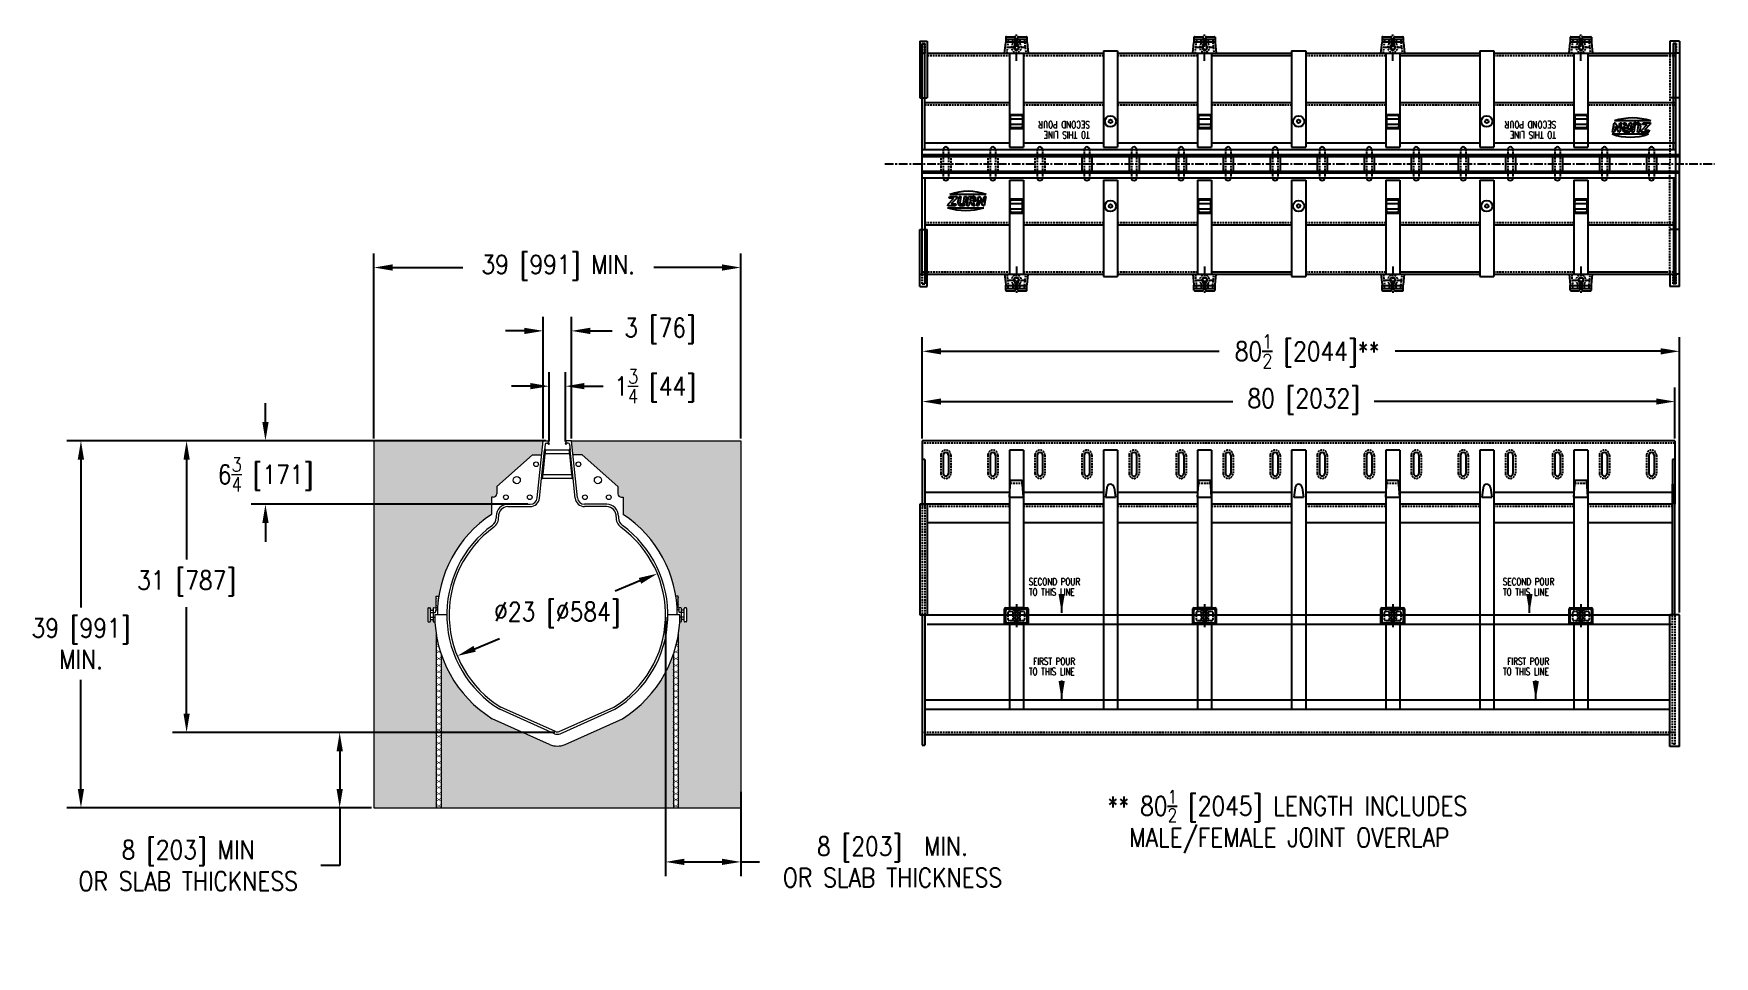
# Model space of a CAD drawing. Extents: x 45 to 223, y 92 to 190.
import ezdxf

# ---------------------------------------------------------------- set-up
doc = ezdxf.new("R2010")
doc.units = 0
doc.header["$LTSCALE"] = 0.75
doc.header["$MEASUREMENT"] = 0
doc.linetypes.add('CENTER', pattern=[2, 1.25, -0.25, 0.25, -0.25])
doc.linetypes.add('HIDDEN', pattern=[0.375, 0.25, -0.125])
doc.layers.get('0').update_dxf_attribs({"linetype": 'CONTINUOUS'})
doc.layers.get('DEFPOINTS').update_dxf_attribs({"linetype": 'CONTINUOUS'})
for name, color, linetype in [('BORDER', 6, 'CONTINUOUS'), ('DIM', 7, 'CONTINUOUS'), ('OBJECTS', 7, 'CONTINUOUS')]:
    doc.layers.add(name, color=color, linetype=linetype)
doc.styles.add('ROMANS', font='ROMANS.SHX', dxfattribs={"width": 0.85})
doc.styles.get("Standard").update_dxf_attribs({"font": 'romans.shx', "width": 0.85})
doc.dimstyles.get("Standard").update_dxf_attribs({"dimtxt": 2, "dimasz": 2, "dimexe": 1.5, "dimexo": 0.25, "dimgap": 1, "dimtad": 0, "dimtih": 1, "dimtoh": 1, "dimdec": 4, "dimzin": 0, "dimdsep": 46, "dimlunit": 5, "dimtxsty": 'ROMANS', "dimcen": 0, "dimclrd": 256, "dimclre": 256, "dimclrt": 256, "dimadec": 0, "dimazin": 0, "dimtfac": 0.75, "dimtdec": 4, "dimtofl": 0, "dimtmove": 0, "dimatfit": 3, "dimfxl": 0, "dimtolj": 1, "dimtzin": 0, "dimlwd": -1, "dimlwe": -1, "dimarcsym": 0})

msp = doc.modelspace()

# ---------------------------------------------------------------- texts
at = {"layer": 'DIM', "color": 7, "width": 0.75}
for s, p in [('SECOND POUR', (156.83664, 181.1334)), ('SECOND POUR', (206.39975, 181.1334)), ('TO THIS LINE', (156.81112, 180.04459)), ('TO THIS LINE', (206.37423, 180.04459))]:
    msp.add_text(s, height=0.75, rotation=180, dxfattribs=at).set_placement(p)
for s, p in [('SECOND POUR', (150.33382, 131.82251)), ('SECOND POUR', (200.72307, 131.82251)), ('TO THIS LINE', (150.35934, 130.7337)), ('TO THIS LINE', (200.74859, 130.7337)), ('FIRST POUR', (150.80811, 123.36095)), ('FIRST POUR', (201.19735, 123.36095)), ('TO THIS LINE', (150.35934, 122.27215)), ('TO THIS LINE', (200.74859, 122.27215))]:
    msp.add_text(s, height=0.75, dxfattribs=at).set_placement(p)
at = {"layer": 'DIM', "insert": (158.68453, 110.03241), "char_height": 2, "attachment_point": 1}
msp.add_mtext_dynamic_manual_height_columns('{\\A1;** 80{\\A1;\\H0.70000x;\\S1/2;} [2045] LENGTH INCLUDES}\\P{\\A1;  MALE/FEMALE JOINT OVERLAP}', width=71.5753426, gutter_width=0, heights=[23.10988], dxfattribs=at)

# ---------------------------------------------------------------- blocks, each defined once
blk = doc.blocks.new('*D0')
at = {"layer": 'DEFPOINTS', "color": 0}
for p in [(119.73, 165.58), (80.73, 147.17), (119.73, 147.17)]:
    blk.add_point(p, dxfattribs=at)
at = {"layer": 'DIM'}
for p, q in [((80.73, 147.42), (80.73, 167.08)), ((119.73, 147.42), (119.73, 167.08)), ((82.73, 165.58), (90.18, 165.58)), ((117.73, 165.58), (110.48, 165.58))]:
    blk.add_line(p, q, dxfattribs=at)
for points in [[(82.73, 165.92), (82.73, 165.25), (80.73, 165.58)], [(117.73, 165.92), (117.73, 165.25), (119.73, 165.58)]]:
    blk.add_solid(points, dxfattribs=at)
at = {"layer": 'DIM', "lineweight": 0, "insert": (100.33, 165.58), "char_height": 2, "attachment_point": 5, "style": 'ROMANS'}
blk.add_mtext('\\A1;39 [991] MIN.', dxfattribs=at)
blk = doc.blocks.new('*D1')
at = {"layer": 'DEFPOINTS', "color": 0}
for p in [(110.87, 133.05), (89.6, 124.3)]:
    blk.add_point(p, dxfattribs=at)
at = {"layer": 'DIM'}
for p, q in [((109.02, 132.29), (106.37, 131.2)), ((91.45, 125.06), (94.1, 126.15))]:
    blk.add_line(p, q, dxfattribs=at)
for points in [[(108.89, 132.59), (109.15, 131.98), (110.87, 133.05)], [(91.32, 125.37), (91.57, 124.75), (89.6, 124.3)]]:
    blk.add_solid(points, dxfattribs=at)
at = {"layer": 'DIM', "lineweight": 0, "insert": (100.23, 128.67), "char_height": 2, "attachment_point": 5, "style": 'ROMANS'}
blk.add_mtext('\\A1;∅23 [∅584]', dxfattribs=at)
blk = doc.blocks.new('*D2')
at = {"layer": 'DEFPOINTS', "color": 0}
for p in [(111.73, 128.67), (119.73, 110.11), (119.73, 102.41)]:
    blk.add_point(p, dxfattribs=at)
at = {"layer": 'DIM'}
for p, q in [((111.73, 128.42), (111.73, 100.91)), ((119.73, 109.86), (119.73, 100.91)), ((113.73, 102.41), (117.73, 102.41)), ((119.73, 102.41), (121.73, 102.41))]:
    blk.add_line(p, q, dxfattribs=at)
for points in [[(113.73, 102.75), (113.73, 102.08), (111.73, 102.41)], [(117.73, 102.75), (117.73, 102.08), (119.73, 102.41)]]:
    blk.add_solid(points, dxfattribs=at)
at = {"layer": 'DIM', "lineweight": 0, "insert": (135.85, 102.41), "char_height": 2, "attachment_point": 5, "style": 'ROMANS'}
blk.add_mtext('\\A1;8 [203]  MIN.\\POR SLAB THICKNESS', dxfattribs=at)
blk = doc.blocks.new('*D3')
at = {"layer": 'DEFPOINTS', "color": 0}
for p in [(80.61, 147.17), (49.6, 108.17), (80.73, 108.17)]:
    blk.add_point(p, dxfattribs=at)
at = {"layer": 'DIM'}
for p, q in [((80.36, 147.17), (48.1, 147.17)), ((49.6, 145.17), (49.6, 129.46)), ((49.6, 110.17), (49.6, 121.75)), ((80.48, 108.17), (48.1, 108.17))]:
    blk.add_line(p, q, dxfattribs=at)
for points in [[(49.26, 145.17), (49.93, 145.17), (49.6, 147.17)], [(49.26, 110.17), (49.93, 110.17), (49.6, 108.17)]]:
    blk.add_solid(points, dxfattribs=at)
at = {"layer": 'DIM', "lineweight": 0, "insert": (49.6, 125.6), "char_height": 2, "attachment_point": 5, "style": 'ROMANS'}
blk.add_mtext('\\A1;39 [991]\\PMIN.', dxfattribs=at)
blk = doc.blocks.new('*D4')
at = {"layer": 'DEFPOINTS', "color": 0}
for p in [(80.73, 147.17), (60.83, 116.17), (100.23, 116.17)]:
    blk.add_point(p, dxfattribs=at)
at = {"layer": 'DIM'}
for p, q in [((80.48, 147.17), (59.33, 147.17)), ((60.83, 145.17), (60.83, 134.54)), ((60.83, 118.17), (60.83, 129.49)), ((99.98, 116.17), (59.33, 116.17))]:
    blk.add_line(p, q, dxfattribs=at)
for points in [[(60.5, 145.17), (61.16, 145.17), (60.83, 147.17)], [(60.5, 118.17), (61.16, 118.17), (60.83, 116.17)]]:
    blk.add_solid(points, dxfattribs=at)
at = {"layer": 'DIM', "lineweight": 0, "insert": (60.83, 132.02), "char_height": 2, "attachment_point": 5, "style": 'ROMANS'}
blk.add_mtext('\\A1;31 [787]', dxfattribs=at)
blk = doc.blocks.new('*D5')
at = {"layer": 'DEFPOINTS', "color": 0}
for p in [(100.11, 116.17), (77.1, 108.17), (80.61, 108.17)]:
    blk.add_point(p, dxfattribs=at)
at = {"layer": 'DIM'}
for p, q in [((99.86, 116.17), (75.6, 116.17)), ((77.1, 114.17), (77.1, 110.17)), ((80.36, 108.17), (75.6, 108.17)), ((77.1, 108.17), (77.1, 102.03)), ((77.1, 102.03), (75.1, 102.03))]:
    blk.add_line(p, q, dxfattribs=at)
for points in [[(76.77, 114.17), (77.44, 114.17), (77.1, 116.17)], [(76.77, 110.17), (77.44, 110.17), (77.1, 108.17)]]:
    blk.add_solid(points, dxfattribs=at)
at = {"layer": 'DIM', "lineweight": 0, "insert": (60.99, 102.03), "char_height": 2, "attachment_point": 5, "style": 'ROMANS'}
blk.add_mtext('\\A1;8 [203] MIN\\POR SLAB THICKNESS', dxfattribs=at)
blk = doc.blocks.new('*D6')
at = {"layer": 'DEFPOINTS', "color": 0}
for p in [(98.73, 158.85), (98.73, 147.17), (101.73, 147.17)]:
    blk.add_point(p, dxfattribs=at)
at = {"layer": 'DIM'}
for p, q in [((98.73, 147.42), (98.73, 160.35)), ((101.73, 147.42), (101.73, 160.35)), ((96.73, 158.85), (94.73, 158.85)), ((103.73, 158.85), (106.06, 158.85))]:
    blk.add_line(p, q, dxfattribs=at)
for points in [[(96.73, 159.18), (96.73, 158.51), (98.73, 158.85)], [(103.73, 159.18), (103.73, 158.51), (101.73, 158.85)]]:
    blk.add_solid(points, dxfattribs=at)
at = {"layer": 'DIM', "lineweight": 0, "insert": (111.14, 158.85), "char_height": 2, "attachment_point": 5, "style": 'ROMANS'}
blk.add_mtext('\\A1;3 [76]', dxfattribs=at)
blk = doc.blocks.new('*D7')
at = {"layer": 'DEFPOINTS', "color": 0}
for p in [(99.36, 152.97), (99.36, 146.83), (101.11, 146.83)]:
    blk.add_point(p, dxfattribs=at)
at = {"layer": 'DIM'}
for p, q in [((99.36, 147.08), (99.36, 154.47)), ((101.11, 147.08), (101.11, 154.47)), ((97.36, 152.97), (95.36, 152.97)), ((103.11, 152.97), (105.11, 152.97))]:
    blk.add_line(p, q, dxfattribs=at)
for points in [[(97.36, 153.31), (97.36, 152.64), (99.36, 152.97)], [(103.11, 153.31), (103.11, 152.64), (101.11, 152.97)]]:
    blk.add_solid(points, dxfattribs=at)
at = {"layer": 'DIM', "lineweight": 0, "insert": (110.62, 152.97), "char_height": 2, "attachment_point": 5, "style": 'ROMANS'}
blk.add_mtext('\\A1;1{\\H0.750000x;\\S3/4;} [44]', dxfattribs=at)
blk = doc.blocks.new('*D8')
at = {"layer": 'DEFPOINTS', "color": 0}
for p in [(69.21, 147.17), (99.27, 147.17), (97.35, 140.42)]:
    blk.add_point(p, dxfattribs=at)
at = {"layer": 'DIM'}
for p, q in [((69.21, 149.17), (69.21, 151.17)), ((99.02, 147.17), (67.71, 147.17)), ((97.1, 140.42), (67.71, 140.42)), ((69.21, 138.42), (69.21, 136.42))]:
    blk.add_line(p, q, dxfattribs=at)
for points in [[(68.88, 149.17), (69.55, 149.17), (69.21, 147.17)], [(68.88, 138.42), (69.55, 138.42), (69.21, 140.42)]]:
    blk.add_solid(points, dxfattribs=at)
at = {"layer": 'DIM', "lineweight": 0, "insert": (69.21, 143.59), "char_height": 2, "attachment_point": 5, "style": 'ROMANS'}
blk.add_mtext('\\A1;6{\\H0.750000x;\\S3/4;} [171]', dxfattribs=at)
blk = doc.blocks.new('*D10')
at = {"layer": 'DEFPOINTS', "color": 0}
for p in [(219.03, 151.34), (139.03, 147.17), (219.03, 147.17)]:
    blk.add_point(p, dxfattribs=at)
at = {"layer": 'DIM'}
for p, q in [((139.03, 147.42), (139.03, 152.84)), ((219.03, 147.42), (219.03, 152.84)), ((141.03, 151.34), (172.04, 151.34)), ((217.03, 151.34), (187.07, 151.34))]:
    blk.add_line(p, q, dxfattribs=at)
for points in [[(141.03, 151.67), (141.03, 151.01), (139.03, 151.34)], [(217.03, 151.67), (217.03, 151.01), (219.03, 151.34)]]:
    blk.add_solid(points, dxfattribs=at)
at = {"layer": 'DIM', "insert": (179.56, 151.34), "char_height": 2, "attachment_point": 5, "style": 'ROMANS'}
blk.add_mtext('\\A1;80 [2032]', dxfattribs=at)
blk = doc.blocks.new('*D41')
at = {"layer": 'DEFPOINTS', "color": 0}
for p in [(219.5, 156.68), (139.03, 147.17), (219.5, 128.67)]:
    blk.add_point(p, dxfattribs=at)
at = {"layer": 'DIM'}
for p, q in [((139.03, 147.42), (139.03, 158.18)), ((219.5, 128.92), (219.5, 158.18)), ((141.03, 156.68), (170.57, 156.68)), ((217.5, 156.68), (189.3, 156.68))]:
    blk.add_line(p, q, dxfattribs=at)
for points in [[(141.03, 157.01), (141.03, 156.34), (139.03, 156.68)], [(217.5, 157.01), (217.5, 156.34), (219.5, 156.68)]]:
    blk.add_solid(points, dxfattribs=at)
at = {"layer": 'DIM', "insert": (179.93, 156.68), "char_height": 2, "attachment_point": 5, "style": 'ROMANS'}
blk.add_mtext('\\A1;80{\\H0.750000x;\\S1/2;} [2044]**', dxfattribs=at)

# ---------------------------------------------------------------- dimensions: what is measured, and where the dimension line sits
at = {"layer": 'DIM', "lineweight": 0}
for base, p1, p2, text, picture, middle in [((119.73281, 165.58291), (80.73281, 147.17237), (119.73281, 147.17237), '<> MIN.', '*D0', (100.33092, 165.58291)), ((98.73143, 158.84686), (101.73419, 147.17237), (98.73143, 147.17237), '3 [76]', '*D6', (111.1449, 158.84686))]:
    dim = msp.add_linear_dim(base=base, p1=p1, p2=p2, text=text, dimstyle='Standard', dxfattribs=at)
    dim.commit()
    dim.dimension.update_dxf_attribs({"geometry": picture, "text_midpoint": middle, "dimtype": 160})
at = {"layer": 'DIM'}
dim = msp.add_linear_dim(base=(219.4978935932, 156.6763765062), p1=(139.0291435932, 147.1723696627), p2=(219.4978935932, 128.6723696627), text='<>**', dimstyle='Standard', dxfattribs=at)
dim.commit()
dim.dimension.update_dxf_attribs({"geometry": '*D41', "text_midpoint": (179.9335655336, 156.6763765062), "dimtype": 160})
at = {"layer": 'DIM', "lineweight": 0}
dim = msp.add_linear_dim(base=(99.35781, 152.9737), p1=(101.10781, 146.82724), p2=(99.35781, 146.82724), dimstyle='Standard', dxfattribs=at)
dim.commit()
dim.dimension.update_dxf_attribs({"geometry": '*D7', "text_midpoint": (110.62091, 152.9737), "dimtype": 160})
at = {"layer": 'DIM', "color": 7}
dim = msp.add_linear_dim(base=(219.02914, 151.33855), p1=(139.02914, 147.17237), p2=(219.02914, 147.17237), dimstyle='Standard', dxfattribs=at)
dim.commit()
dim.dimension.update_dxf_attribs({"geometry": '*D10', "text_midpoint": (179.55815, 151.33855), "dimtype": 160})
at = {"layer": 'DIM', "lineweight": 0}
for base, p1, p2, picture, middle in [((69.21204, 147.17237), (97.34943, 140.42237), (99.26809, 147.17237), '*D8', (69.21204, 143.59105)), ((60.8295, 116.17237), (80.73281, 147.17237), (100.23281, 116.17237), '*D4', (60.8295, 132.01863))]:
    dim = msp.add_linear_dim(base=base, p1=p1, p2=p2, angle=90, dimstyle='Standard', dxfattribs=at)
    dim.commit()
    dim.dimension.update_dxf_attribs({"geometry": picture, "text_midpoint": middle, "dimtype": 160})
for base, p1, p2, text, picture, middle in [((49.59698, 108.17237), (80.60781, 147.17237), (80.73281, 108.17237), '<>\\PMIN.', '*D3', (49.59698, 125.6045)), ((77.10425, 108.17237), (100.10781, 116.17237), (80.60781, 108.17237), '<> MIN\\POR SLAB THICKNESS', '*D5', (60.98996, 102.03255))]:
    dim = msp.add_linear_dim(base=base, p1=p1, p2=p2, angle=90, text=text, dimstyle='Standard', dxfattribs=at)
    dim.commit()
    dim.dimension.update_dxf_attribs({"geometry": picture, "text_midpoint": middle, "dimtype": 160})
dim = msp.add_diameter_dim_2p(p1=(89.59714, 124.29831), p2=(110.86849, 133.04643), dimstyle='Standard', override={"dimatfit": 0}, dxfattribs=at)
dim.commit()
dim.dimension.update_dxf_attribs({"geometry": '*D1', "text_midpoint": (100.23281, 128.67237)})
dim = msp.add_linear_dim(base=(119.73281, 102.41329), p1=(111.73281, 128.67237), p2=(119.73281, 110.10987), angle=180, text='<>  MIN.\\POR SLAB THICKNESS', dimstyle='Standard', dxfattribs=at)
dim.commit()
dim.dimension.update_dxf_attribs({"geometry": '*D2', "text_midpoint": (135.8471, 102.41329)})

# ---------------------------------------------------------------- hatches: boundary and pattern name
at = {"layer": 'OBJECTS', "lineweight": 0}
h = msp.add_hatch(dxfattribs=at)
h.set_pattern_fill('AR-CONC', color=256, scale=0.125, style=0)
h.set_pattern_definition([(50, (-30.5408, 283.8307), (0.8965752, -0.0784402), [0.09375, -1.03125]), (355, (-30.5408, 283.8307), (-0.173439, 0.94024), [0.075, -0.825]), (100.4514, (-30.4661, 283.8241), (0.7231367, 0.8617994), [0.0796752, -0.8764276]), (46.1842, (-30.5408, 284.0807), (1.3340513, -0.206899), [0.140625, -1.546875]), (96.6356, (-30.4297, 284.0634), (1.1683284, 1.217647), [0.119513, -1.314641]), (351.1842, (-30.5408, 284.0807), (1.1683274, 1.217648), [0.1125, -1.2375]), (21, (-30.4158, 284.0182), (0.7461338, -0.5032736), [0.09375, -1.03125]), (326, (-30.4158, 284.0182), (0.304144, 0.9064376), [0.075, -0.825]), (71.4514, (-30.35365, 283.9762), (1.0502783, 0.403163), [0.0796752, -0.8764276]), (37.5, (-30.54082, 283.83067), (0.0151998, 0.4161173), [0, -0.815, 0, -0.8375, 0, -0.828125]), (7.5, (-30.54082, 283.83067), (0.3288369, 0.4930146), [0, -0.4775, 0, -0.79625, 0, -0.315625]), (327.5, (-30.81957, 283.83067), (0.66727805, -0.0281936), [0, -0.3125, 0, -0.975, 0, -1.29375]), (317.5, (-30.9446, 283.8307), (0.7289827, 0.1251312), [0, -0.40625, 0, -0.6475, 0, -0.91875])])
h.paths.add_polyline_path([(86.48832, 129.35987, -0.414213562), (86.55082, 129.42237), (86.67582, 129.42237, -0.414213562), (86.73832, 129.35987), (86.73832, 129.23487, 0.414213562), (86.80082, 129.17237), (86.98832, 129.17237, 0.414213562), (87.05082, 129.23487), (87.05082, 129.36581, -0.385313586), (87.1071, 129.428), (87.37275, 129.45603), (87.37275, 130.63672), (87.63504, 130.63672, -0.211849668), (93.23419, 139.32985), (93.23419, 141.17237), (93.42169, 141.17237, 0.414213562), (93.79669, 141.54737), (93.79669, 142.29737), (97.60919, 145.67237), (98.57653, 145.67237), (98.73419, 147.17237), (80.73281, 147.17237), (80.73281, 108.17237), (87.37275, 108.17237), (87.37275, 126.56707, -0.025830923), (87.22421, 127.90438), (87.1071, 127.91674, -0.385313586), (87.05082, 127.97893), (87.05082, 128.10987, 0.414213562), (86.98832, 128.17237), (86.80082, 128.17237, 0.414213562), (86.73832, 128.10987), (86.73832, 127.98487, -0.414213562), (86.67582, 127.92237), (86.55082, 127.92237, -0.414213562), (86.48832, 127.98487)])
h.paths.add_polyline_path([(112.83334, 130.63672), (113.09287, 130.63672), (113.09287, 129.45603), (113.35852, 129.428, -0.385313586), (113.4148, 129.36581), (113.4148, 129.23487, 0.414213562), (113.4773, 129.17237), (113.6648, 129.17237, 0.414213562), (113.7273, 129.23487), (113.7273, 129.35987, -0.414213562), (113.7898, 129.42237), (113.9148, 129.42237, -0.414213562), (113.9773, 129.35987), (113.9773, 127.98487, -0.414213562), (113.9148, 127.92237), (113.7898, 127.92237, -0.414213562), (113.7273, 127.98487), (113.7273, 128.10987, 0.414213562), (113.6648, 128.17237), (113.4773, 128.17237, 0.414213562), (113.4148, 128.10987), (113.4148, 127.97893, -0.385313586), (113.35852, 127.91674), (113.24418, 127.90468, -0.026162633), (113.09287, 126.55031), (113.09287, 108.17237), (119.73281, 108.17237), (119.73281, 147.17237), (101.73419, 147.17237), (101.89185, 145.67237), (102.85919, 145.67237), (106.67169, 142.29737), (106.67169, 141.54737, 0.414213562), (107.04669, 141.17237), (107.23419, 141.17237), (107.23419, 139.32984, -0.211849645)])
h = msp.add_hatch(dxfattribs=at)
h.set_pattern_fill('AR-CONC', color=256, scale=0.125, style=0)
h.set_pattern_definition([(50, (-134.9318, 463.3962), (0.8965752, -0.0784402), [0.09375, -1.03125]), (355, (-134.9318, 463.3962), (-0.1734392, 0.9402402), [0.075, -0.825]), (100.4514, (-134.8571, 463.3896), (0.7231367, 0.8617994), [0.0796752, -0.8764276]), (46.1842, (-134.9318, 463.6462), (1.3340513, -0.2068988), [0.140625, -1.546875]), (96.6356, (-134.8206, 463.6289), (1.1683284, 1.2176473), [0.119513, -1.3146412]), (351.1842, (-134.9318, 463.6462), (1.1683274, 1.2176483), [0.1125, -1.2375]), (21, (-134.8068, 463.5837), (0.7461338, -0.5032736), [0.09375, -1.03125]), (326, (-134.8068, 463.5837), (0.3041442, 0.9064376), [0.075, -0.825]), (71.4514, (-134.7446, 463.5417), (1.0502783, 0.4031631), [0.0796752, -0.8764276]), (37.5, (-134.9318, 463.39617), (0.01519982, 0.41611732), [0, -0.815, 0, -0.8375, 0, -0.828125]), (7.5, (-134.9318, 463.39617), (0.3288369, 0.49301464), [0, -0.4775, 0, -0.79625, 0, -0.315625]), (327.5, (-135.21056, 463.39617), (0.66727805, -0.0281936), [0, -0.3125, 0, -0.975, 0, -1.29375]), (317.5, (-135.33556, 463.3962), (0.7289827, 0.1251312), [0, -0.40625, 0, -0.6475, 0, -0.91875])])
h.paths.add_polyline_path([(87.95992, 124.29176, -0.012884625), (87.89775, 124.22681), (87.89775, 108.17237), (112.56787, 108.17237), (112.56787, 124.22681, -0.012463388), (112.50768, 124.28959, -0.168409372), (107.16206, 117.63438), (101.05083, 114.89524, -0.213858012), (99.41479, 114.89524), (93.31322, 117.63006, -0.16861568)])

# ---------------------------------------------------------------- linework, layer by layer
at = {"color": 7, "linetype": 'Continuous'}
for p, q in [((212.38248, 179.97826), (212.55881, 180.97826)), ((212.55881, 180.97826), (212.67666, 180.97826)), ((212.69115, 180.57709), (212.58556, 179.97826)), ((216.45622, 181.17826), (212.59407, 181.17826)), ((212.67666, 180.97826), (213.05013, 180.37944)), ((213.06462, 179.97826), (212.69115, 180.57709)), ((213.05013, 180.37944), (213.15572, 180.97826)), ((213.15572, 180.97826), (213.35881, 180.97826)), ((213.35881, 180.97826), (213.18248, 179.97826)), ((213.73846, 180.57826), (213.56189, 180.97826)), ((213.56189, 180.97826), (213.78051, 180.97826)), ((213.78051, 180.97826), (213.95708, 180.57826)), ((213.95708, 180.57826), (214.14117, 180.57826)), ((214.14117, 180.57826), (214.2117, 180.97826)), ((214.2117, 180.97826), (214.41479, 180.97826)), ((214.41479, 180.97826), (214.23846, 179.97826)), ((214.44155, 179.97826), (214.57416, 180.73035)), ((214.77112, 180.69562), (214.64463, 179.97826)), ((214.8696, 180.97826), (215.06035, 180.97826)), ((215.06035, 180.77826), (214.8696, 180.77826)), ((215.03846, 179.97826), (215.15883, 180.6609)), ((215.35579, 180.62617), (215.24155, 179.97826)), ((215.47549, 180.15326), (216.08569, 180.77826)), ((215.58569, 180.77826), (215.62096, 180.97826)), ((216.08569, 180.77826), (215.58569, 180.77826)), ((215.62096, 180.97826), (216.42096, 180.97826)), ((216.39021, 180.80387), (215.77941, 180.17826)), ((216.42096, 180.97826), (216.39021, 180.80387)), ((212.34721, 179.77826), (216.20937, 179.77826)), ((212.58556, 179.97826), (212.38248, 179.97826)), ((213.18248, 179.97826), (213.06462, 179.97826)), ((214.10591, 180.37826), (213.73846, 180.37826)), ((213.73846, 180.17826), (214.07064, 180.17826)), ((214.23846, 179.97826), (213.73846, 179.97826)), ((214.07064, 180.17826), (214.10591, 180.37826)), ((214.64463, 179.97826), (214.44155, 179.97826)), ((215.24155, 179.97826), (215.03846, 179.97826)), ((215.44463, 179.97826), (215.47549, 180.15326)), ((216.24463, 179.97826), (215.44463, 179.97826)), ((215.77941, 180.17826), (216.2799, 180.17826)), ((216.2799, 180.17826), (216.24463, 179.97826)), ((145.82566, 173.3445), (141.9635, 173.3445)), ((141.71664, 171.9445), (145.5788, 171.9445)), ((141.75191, 172.1445), (141.78266, 172.3189)), ((142.55191, 172.1445), (141.75191, 172.1445)), ((141.78266, 172.3189), (142.39346, 172.9445)), ((141.89297, 172.9445), (141.92823, 173.1445)), ((142.39346, 172.9445), (141.89297, 172.9445)), ((141.92823, 173.1445), (142.72823, 173.1445)), ((142.69738, 172.96951), (142.08718, 172.3445)), ((142.08718, 172.3445), (142.58718, 172.3445)), ((142.58718, 172.3445), (142.55191, 172.1445)), ((142.72823, 173.1445), (142.69738, 172.96951)), ((142.81708, 172.4966), (142.93132, 173.1445)), ((142.93132, 173.1445), (143.13441, 173.1445)), ((143.13441, 173.1445), (143.01404, 172.46187)), ((143.11252, 172.3445), (143.30326, 172.3445)), ((143.30326, 172.1445), (143.11252, 172.1445)), ((143.40174, 172.42714), (143.52823, 173.1445)), ((143.52823, 173.1445), (143.73132, 173.1445)), ((143.73132, 173.1445), (143.59871, 172.39241)), ((143.75808, 172.1445), (143.93441, 173.1445)), ((143.96117, 172.1445), (143.75808, 172.1445)), ((143.93441, 173.1445), (144.43441, 173.1445)), ((144.0317, 172.5445), (143.96117, 172.1445)), ((144.21579, 172.5445), (144.0317, 172.5445)), ((144.10222, 172.9445), (144.06696, 172.7445)), ((144.06696, 172.7445), (144.43441, 172.7445)), ((144.43441, 172.9445), (144.10222, 172.9445)), ((144.39236, 172.1445), (144.21579, 172.5445)), ((144.61098, 172.1445), (144.39236, 172.1445)), ((144.43441, 172.5445), (144.61098, 172.1445)), ((144.81406, 172.1445), (144.99039, 173.1445)), ((145.01715, 172.1445), (144.81406, 172.1445)), ((144.99039, 173.1445), (145.10824, 173.1445)), ((145.12274, 172.74333), (145.01715, 172.1445)), ((145.10824, 173.1445), (145.48172, 172.54568)), ((145.49621, 172.1445), (145.12274, 172.74333)), ((145.48172, 172.54568), (145.5873, 173.1445)), ((145.61406, 172.1445), (145.49621, 172.1445)), ((145.5873, 173.1445), (145.79039, 173.1445)), ((145.79039, 173.1445), (145.61406, 172.1445))]:
    msp.add_line(p, q, dxfattribs=at)
for centre, radius, start, end in [((214.52515, 175.11316), 6.3651, 72.3389698, 107.6610577), ((213.73846, 180.27826), 0.3, 90, 270), ((214.8696, 180.67826), 0.3, 90, 170.0003399), ((214.8696, 180.67826), 0.1, 90, 170.0008357), ((215.06035, 180.67826), 0.3, 349.999632, 90), ((215.06035, 180.67826), 0.1, 349.9990301, 90), ((214.27829, 185.04116), 5.606, 249.8507661, 290.1492032), ((213.73846, 180.27826), 0.1, 90, 270), ((143.89458, 168.0816), 5.606, 69.8507661, 110.1492032), ((143.64772, 178.0096), 6.3651, 252.3389698, 287.6610577), ((143.11252, 172.4445), 0.3, 169.999632, 270), ((143.11252, 172.4445), 0.1, 169.9990301, 270), ((143.30326, 172.4445), 0.1, 270, 350.0008357), ((143.30326, 172.4445), 0.3, 270, 350.0003399), ((144.43441, 172.8445), 0.3, 270, 90), ((144.43441, 172.8445), 0.1, 270, 90)]:
    msp.add_arc(centre, radius, start, end, dxfattribs=at)
at = {"layer": 'BORDER', "color": 7}
for p, q in [((139.56039, 128.67237), (218.77914, 128.67237)), ((139.56039, 127.67237), (218.77914, 127.67237)), ((139.27914, 119.64002), (218.49789, 119.64002)), ((139.27914, 118.64002), (218.49789, 118.64002))]:
    msp.add_line(p, q, dxfattribs=at)
at = {"layer": 'DIM', "color": 7, "linetype": 'CENTER'}
for p, q in [((149.02914, 187.53647), (149.02914, 190.44293)), ((169.02914, 187.53647), (169.02914, 190.44293)), ((189.02914, 187.53647), (189.02914, 190.44293)), ((209.02914, 187.53647), (209.02914, 190.44293)), ((148.02914, 188.9897), (150.02914, 188.9897)), ((168.02914, 188.9897), (170.02914, 188.9897)), ((188.02914, 188.9897), (190.02914, 188.9897)), ((208.02914, 188.9897), (210.02914, 188.9897)), ((135.02914, 176.6147), (223.21664, 176.6147)), ((149.02914, 165.69293), (149.02914, 162.78647)), ((169.02914, 165.69293), (169.02914, 162.78647)), ((189.02914, 165.69293), (189.02914, 162.78647)), ((209.02914, 165.69293), (209.02914, 162.78647)), ((148.02914, 164.2397), (150.02914, 164.2397)), ((168.02914, 164.2397), (170.02914, 164.2397)), ((188.02914, 164.2397), (190.02914, 164.2397)), ((208.02914, 164.2397), (210.02914, 164.2397)), ((149.02914, 129.79737), (149.02914, 127.29737)), ((169.02914, 129.79737), (169.02914, 127.29737)), ((189.02914, 129.79737), (189.02914, 127.29737)), ((209.02914, 129.79737), (209.02914, 127.29737))]:
    msp.add_line(p, q, dxfattribs=at)
at = {"layer": 'OBJECTS', "color": 7}
for p, q in [((138.74789, 189.64595), (138.74789, 188.3647)), ((138.74789, 189.64595), (139.56039, 189.64595)), ((138.99789, 189.39595), (139.31039, 189.39595)), ((139.56039, 189.64595), (139.56039, 183.6147)), ((147.77914, 188.3647), (147.89825, 189.49624)), ((147.90414, 190.0522), (147.90414, 189.51691)), ((147.96041, 189.5522), (148.84164, 189.5522)), ((147.96664, 190.1147), (148.84164, 190.1147)), ((147.96664, 189.8647), (148.84164, 189.8647)), ((148.90414, 189.30833), (148.90414, 190.0522)), ((149.15414, 190.0522), (149.15414, 189.30833)), ((149.21664, 190.1147), (150.09164, 190.1147)), ((149.21664, 189.8647), (150.09164, 189.8647)), ((149.21664, 189.5522), (150.09788, 189.5522)), ((150.15414, 190.0522), (150.15414, 189.51691)), ((150.16003, 189.49624), (150.27914, 188.3647)), ((167.77914, 188.3647), (167.89825, 189.49624)), ((167.90414, 190.0522), (167.90414, 189.51691)), ((167.96041, 189.5522), (168.84164, 189.5522)), ((167.96664, 190.1147), (168.84164, 190.1147)), ((167.96664, 189.8647), (168.84164, 189.8647)), ((168.90414, 189.30833), (168.90414, 190.0522)), ((169.15414, 190.0522), (169.15414, 189.30833)), ((169.21664, 190.1147), (170.09164, 190.1147)), ((169.21664, 189.8647), (170.09164, 189.8647)), ((169.21664, 189.5522), (170.09788, 189.5522)), ((170.15414, 190.0522), (170.15414, 189.51691)), ((170.16003, 189.49624), (170.27914, 188.3647)), ((187.77914, 188.3647), (187.89825, 189.49624)), ((187.90414, 190.0522), (187.90414, 189.51691)), ((187.96041, 189.5522), (188.84164, 189.5522)), ((187.96664, 190.1147), (188.84164, 190.1147)), ((187.96664, 189.8647), (188.84164, 189.8647)), ((188.90414, 189.30833), (188.90414, 190.0522)), ((189.15414, 190.0522), (189.15414, 189.30833)), ((189.21664, 190.1147), (190.09164, 190.1147)), ((189.21664, 189.8647), (190.09164, 189.8647)), ((189.21664, 189.5522), (190.09788, 189.5522)), ((190.15414, 190.0522), (190.15414, 189.51691)), ((190.16003, 189.49624), (190.27914, 188.3647)), ((207.77914, 188.3647), (207.89825, 189.49624)), ((207.90414, 190.0522), (207.90414, 189.51691)), ((207.96041, 189.5522), (208.84164, 189.5522)), ((207.96664, 190.1147), (208.84164, 190.1147)), ((207.96664, 189.8647), (208.84164, 189.8647)), ((208.90414, 189.30833), (208.90414, 190.0522)), ((209.15414, 190.0522), (209.15414, 189.30833)), ((209.21664, 190.1147), (210.09164, 190.1147)), ((209.21664, 189.8647), (210.09164, 189.8647)), ((209.21664, 189.5522), (210.09788, 189.5522)), ((210.15414, 190.0522), (210.15414, 189.51691)), ((210.16003, 189.49624), (210.27914, 188.3647)), ((219.49789, 189.64595), (218.49789, 189.64595)), ((218.49789, 189.64595), (218.49789, 188.3647)), ((219.15414, 189.39595), (218.84164, 189.39595)), ((219.49789, 189.64595), (219.49789, 188.3647)), ((138.74789, 188.3647), (139.31039, 188.3647)), ((138.74789, 188.3647), (138.74789, 183.6147)), ((139.02914, 164.8647), (139.02914, 189.3647)), ((139.02914, 189.3647), (139.27914, 189.3647)), ((139.27914, 178.1147), (139.27914, 189.3647)), ((139.56039, 188.3647), (148.27914, 188.3647)), ((147.77914, 188.3647), (150.27914, 188.3647)), ((148.27914, 188.3647), (148.27914, 178.3647)), ((149.77914, 188.3647), (149.77914, 178.3647)), ((149.77914, 188.3647), (158.27914, 188.3647)), ((158.27914, 188.6147), (158.27914, 178.3647)), ((158.27914, 188.6147), (159.77914, 188.6147)), ((159.77914, 188.6147), (159.77914, 178.3647)), ((159.77914, 188.3647), (168.27914, 188.3647)), ((167.77914, 188.3647), (170.27914, 188.3647)), ((168.27914, 188.3647), (168.27914, 178.3647)), ((169.77914, 188.3647), (178.27914, 188.3647)), ((169.77914, 188.3647), (169.77914, 178.3647)), ((169.77914, 188.3647), (178.27914, 188.3647)), ((169.77914, 188.1147), (178.27914, 188.1147)), ((178.27914, 188.6147), (178.27914, 178.3647)), ((178.27914, 188.6147), (179.77914, 188.6147)), ((179.77914, 188.6147), (179.77914, 178.3647)), ((179.77914, 188.3647), (188.27914, 188.3647)), ((187.77914, 188.3647), (190.27914, 188.3647)), ((188.27914, 188.3647), (188.27914, 178.3647)), ((189.77914, 188.3647), (198.27914, 188.3647)), ((189.77914, 188.3647), (189.77914, 178.3647)), ((189.77914, 188.3647), (198.27914, 188.3647)), ((189.77914, 188.1147), (198.27914, 188.1147)), ((198.27914, 188.6147), (198.27914, 178.3647)), ((198.27914, 188.6147), (199.77914, 188.6147)), ((199.77914, 188.6147), (199.77914, 178.3647)), ((199.77914, 188.3647), (208.27914, 188.3647)), ((207.77914, 188.3647), (210.27914, 188.3647)), ((208.27914, 188.3647), (208.27914, 178.3647)), ((209.77914, 188.3647), (218.27914, 188.3647)), ((209.77914, 188.3647), (209.77914, 178.3647)), ((209.77914, 188.3647), (219.12289, 188.3647)), ((209.77914, 188.1147), (218.27914, 188.1147)), ((219.49789, 188.3647), (218.84164, 188.3647)), ((219.12289, 189.3647), (218.87289, 189.3647)), ((218.87289, 178.1147), (218.87289, 189.3647)), ((219.12289, 163.8647), (219.12289, 189.3647)), ((219.49789, 188.3647), (219.49789, 176.6147)), ((138.74789, 183.6147), (139.56039, 183.6147)), ((139.27914, 183.1147), (148.27914, 183.1147)), ((149.77914, 183.1147), (158.27914, 183.1147)), ((159.77914, 183.1147), (168.27914, 183.1147)), ((169.77914, 183.1147), (178.27914, 183.1147)), ((179.77914, 183.1147), (188.27914, 183.1147)), ((189.77914, 183.1147), (198.27914, 183.1147)), ((199.77914, 183.1147), (208.27914, 183.1147)), ((209.77914, 183.1147), (219.12289, 183.1147)), ((219.49789, 183.6147), (218.49789, 183.6147)), ((148.27914, 181.86332), (149.77914, 181.86332)), ((148.27914, 181.39457), (149.77914, 181.39457)), ((148.27914, 180.83207), (149.77914, 180.83207)), ((148.37914, 181.63832), (148.37914, 180.58832)), ((148.50414, 181.76332), (149.55414, 181.76332)), ((148.50414, 180.46332), (149.55414, 180.46332)), ((149.67914, 181.63832), (149.67914, 180.58832)), ((168.27914, 181.86332), (169.77914, 181.86332)), ((168.27914, 181.39457), (169.77914, 181.39457)), ((168.27914, 180.83207), (169.77914, 180.83207)), ((168.37914, 181.63832), (168.37914, 180.58832)), ((168.50414, 181.76332), (169.55414, 181.76332)), ((168.50414, 180.46332), (169.55414, 180.46332)), ((169.67914, 181.63832), (169.67914, 180.58832)), ((188.27914, 181.86332), (189.77914, 181.86332)), ((188.27914, 181.39457), (189.77914, 181.39457)), ((188.27914, 180.83207), (189.77914, 180.83207)), ((188.37914, 181.63832), (188.37914, 180.58832)), ((188.50414, 181.76332), (189.55414, 181.76332)), ((188.50414, 180.46332), (189.55414, 180.46332)), ((189.67914, 181.63832), (189.67914, 180.58832)), ((208.27914, 181.86332), (209.77914, 181.86332)), ((208.27914, 181.39457), (209.77914, 181.39457)), ((208.27914, 180.83207), (209.77914, 180.83207)), ((208.37914, 181.63832), (208.37914, 180.58832)), ((208.50414, 181.76332), (209.55414, 181.76332)), ((208.50414, 180.46332), (209.55414, 180.46332)), ((209.67914, 181.63832), (209.67914, 180.58832)), ((139.27914, 178.82416), (148.27914, 178.82416)), ((148.27914, 180.36332), (149.77914, 180.36332)), ((149.77914, 178.82416), (158.27914, 178.82416)), ((159.77914, 178.82416), (168.27914, 178.82416)), ((168.27914, 180.36332), (169.77914, 180.36332)), ((169.77914, 178.82416), (178.27914, 178.82416)), ((179.77914, 178.82416), (188.27914, 178.82416)), ((188.27914, 180.36332), (189.77914, 180.36332)), ((189.77914, 178.82416), (198.27914, 178.82416)), ((199.77914, 178.82416), (219.12289, 178.82416)), ((208.27914, 180.36332), (209.77914, 180.36332)), ((139.02914, 178.1147), (219.12289, 178.1147)), ((139.02914, 177.5808), (219.49789, 177.5808)), ((139.02914, 177.4897), (219.12289, 177.4897)), ((139.02914, 177.39585), (219.49789, 177.39585)), ((148.27914, 178.3647), (149.77914, 178.3647)), ((155.99789, 177.4897), (155.99789, 175.7397)), ((157.06039, 177.4897), (157.06039, 175.7397)), ((158.27914, 178.3647), (159.77914, 178.3647)), ((160.99789, 177.4897), (160.99789, 175.7397)), ((162.06039, 177.4897), (162.06039, 175.7397)), ((165.99789, 177.4897), (165.99789, 175.7397)), ((167.06039, 177.4897), (167.06039, 175.7397)), ((168.27914, 178.3647), (169.77914, 178.3647)), ((170.99789, 177.4897), (170.99789, 175.7397)), ((172.06039, 177.4897), (172.06039, 175.7397)), ((175.99789, 177.4897), (175.99789, 175.7397)), ((177.06039, 177.4897), (177.06039, 175.7397)), ((178.27914, 178.3647), (179.77914, 178.3647)), ((180.99789, 177.4897), (180.99789, 175.7397)), ((182.06039, 177.4897), (182.06039, 175.7397)), ((185.99789, 177.4897), (185.99789, 175.7397)), ((187.06039, 177.4897), (187.06039, 175.7397)), ((188.27914, 178.3647), (189.77914, 178.3647)), ((190.99789, 177.4897), (190.99789, 175.7397)), ((192.06039, 177.4897), (192.06039, 175.7397)), ((195.99789, 177.4897), (195.99789, 175.7397)), ((197.06039, 177.4897), (197.06039, 175.7397)), ((198.27914, 178.3647), (199.77914, 178.3647)), ((200.99789, 177.4897), (200.99789, 175.7397)), ((202.06039, 177.4897), (202.06039, 175.7397)), ((205.99789, 177.4897), (205.99789, 175.7397)), ((207.06039, 177.4897), (207.06039, 175.7397)), ((208.27914, 178.3647), (209.77914, 178.3647)), ((210.99789, 177.4897), (210.99789, 175.7397)), ((212.06039, 177.4897), (212.06039, 175.7397)), ((215.99789, 177.4897), (215.99789, 175.7397)), ((217.06039, 177.4897), (217.06039, 175.7397)), ((139.02914, 175.83355), (219.49789, 175.83355)), ((139.02914, 175.7397), (219.12289, 175.7397)), ((139.02914, 175.6486), (219.49789, 175.6486)), ((139.02914, 175.1147), (219.12289, 175.1147)), ((139.27914, 175.1147), (139.27914, 163.8647)), ((218.87289, 175.1147), (218.87289, 163.8647)), ((219.49789, 164.8647), (219.49789, 176.6147)), ((148.27914, 174.8647), (149.77914, 174.8647)), ((148.27914, 174.8647), (148.27914, 164.8647)), ((149.77914, 174.8647), (149.77914, 164.8647)), ((158.27914, 174.8647), (158.27914, 164.6147)), ((158.27914, 174.8647), (159.77914, 174.8647)), ((159.77914, 174.8647), (159.77914, 164.6147)), ((168.27914, 174.8647), (169.77914, 174.8647)), ((168.27914, 174.8647), (168.27914, 164.8647)), ((169.77914, 174.8647), (169.77914, 164.8647)), ((178.27914, 174.8647), (178.27914, 164.6147)), ((178.27914, 174.8647), (179.77914, 174.8647)), ((179.77914, 174.8647), (179.77914, 164.6147)), ((188.27914, 174.8647), (189.77914, 174.8647)), ((188.27914, 174.8647), (188.27914, 164.8647)), ((189.77914, 174.8647), (189.77914, 164.8647)), ((198.27914, 174.8647), (198.27914, 164.6147)), ((198.27914, 174.8647), (199.77914, 174.8647)), ((199.77914, 174.8647), (199.77914, 164.6147)), ((208.27914, 174.8647), (209.77914, 174.8647)), ((208.27914, 174.8647), (208.27914, 164.8647)), ((209.77914, 174.8647), (209.77914, 164.8647)), ((148.27914, 172.86608), (149.77914, 172.86608)), ((148.27914, 172.39733), (149.77914, 172.39733)), ((148.27914, 171.83483), (149.77914, 171.83483)), ((148.37914, 171.59108), (148.37914, 172.64108)), ((148.50414, 172.76608), (149.55414, 172.76608)), ((149.67914, 171.59108), (149.67914, 172.64108)), ((168.27914, 172.86608), (169.77914, 172.86608)), ((168.27914, 172.39733), (169.77914, 172.39733)), ((168.27914, 171.83483), (169.77914, 171.83483)), ((168.37914, 171.59108), (168.37914, 172.64108)), ((168.50414, 172.76608), (169.55414, 172.76608)), ((169.67914, 171.59108), (169.67914, 172.64108)), ((188.27914, 172.86608), (189.77914, 172.86608)), ((188.27914, 172.39733), (189.77914, 172.39733)), ((188.27914, 171.83483), (189.77914, 171.83483)), ((188.37914, 171.59108), (188.37914, 172.64108)), ((188.50414, 172.76608), (189.55414, 172.76608)), ((189.67914, 171.59108), (189.67914, 172.64108)), ((208.27914, 172.86608), (209.77914, 172.86608)), ((208.27914, 172.39733), (209.77914, 172.39733)), ((208.27914, 171.83483), (209.77914, 171.83483)), ((208.37914, 171.59108), (208.37914, 172.64108)), ((208.50414, 172.76608), (209.55414, 172.76608)), ((209.67914, 171.59108), (209.67914, 172.64108)), ((139.27914, 170.1147), (148.27914, 170.1147)), ((148.27914, 171.36608), (149.77914, 171.36608)), ((148.50414, 171.46608), (149.55414, 171.46608)), ((149.77914, 170.1147), (158.27914, 170.1147)), ((159.77914, 170.1147), (168.27914, 170.1147)), ((168.27914, 171.36608), (169.77914, 171.36608)), ((168.50414, 171.46608), (169.55414, 171.46608)), ((169.77914, 170.1147), (178.27914, 170.1147)), ((179.77914, 170.1147), (188.27914, 170.1147)), ((188.27914, 171.36608), (189.77914, 171.36608)), ((188.50414, 171.46608), (189.55414, 171.46608)), ((189.77914, 170.1147), (198.27914, 170.1147)), ((199.77914, 170.1147), (208.27914, 170.1147)), ((208.27914, 171.36608), (209.77914, 171.36608)), ((208.50414, 171.46608), (209.55414, 171.46608)), ((209.77914, 170.1147), (219.12289, 170.1147)), ((138.74789, 164.8647), (138.74789, 169.6147)), ((138.74789, 169.6147), (139.56039, 169.6147)), ((139.56039, 163.58345), (139.56039, 169.6147)), ((219.49789, 169.6147), (218.49789, 169.6147)), ((138.74789, 163.58345), (138.74789, 164.8647)), ((138.74789, 164.8647), (139.31039, 164.8647)), ((139.02914, 164.8647), (148.27914, 164.8647)), ((147.77914, 164.8647), (150.27914, 164.8647)), ((147.77914, 164.8647), (147.89825, 163.73316)), ((149.77914, 164.8647), (158.27914, 164.8647)), ((150.16003, 163.73316), (150.27914, 164.8647)), ((158.27914, 164.6147), (159.77914, 164.6147)), ((159.77914, 164.8647), (168.27914, 164.8647)), ((167.77914, 164.8647), (170.27914, 164.8647)), ((167.77914, 164.8647), (167.89825, 163.73316)), ((169.77914, 165.1147), (178.27914, 165.1147)), ((169.77914, 164.8647), (178.27914, 164.8647)), ((169.77914, 164.8647), (178.27914, 164.8647)), ((170.16003, 163.73316), (170.27914, 164.8647)), ((178.27914, 164.6147), (179.77914, 164.6147)), ((179.77914, 164.8647), (188.27914, 164.8647)), ((187.77914, 164.8647), (190.27914, 164.8647)), ((187.77914, 164.8647), (187.89825, 163.73316)), ((189.77914, 165.1147), (198.27914, 165.1147)), ((189.77914, 164.8647), (198.27914, 164.8647)), ((189.77914, 164.8647), (198.27914, 164.8647)), ((190.16003, 163.73316), (190.27914, 164.8647)), ((198.27914, 164.6147), (199.77914, 164.6147)), ((199.77914, 164.8647), (208.27914, 164.8647)), ((207.77914, 164.8647), (207.89825, 163.73316)), ((207.77914, 164.8647), (210.27914, 164.8647)), ((209.77914, 165.1147), (218.27914, 165.1147)), ((209.77914, 164.8647), (218.27914, 164.8647)), ((209.77914, 164.8647), (219.12289, 164.8647)), ((210.16003, 163.73316), (210.27914, 164.8647)), ((218.49789, 164.8647), (218.49789, 163.58345)), ((219.49789, 164.8647), (218.84164, 164.8647)), ((219.49789, 163.58345), (219.49789, 164.8647)), ((138.74789, 163.58345), (139.56039, 163.58345)), ((138.99789, 163.83345), (139.31039, 163.83345)), ((139.02914, 163.8647), (139.27914, 163.8647)), ((147.90414, 163.1772), (147.90414, 163.71249)), ((147.96041, 163.6772), (148.84164, 163.6772)), ((147.96664, 163.3647), (148.84164, 163.3647)), ((147.96664, 163.1147), (148.84164, 163.1147)), ((148.90414, 163.92107), (148.90414, 163.1772)), ((149.15414, 163.1772), (149.15414, 163.92107)), ((149.21664, 163.6772), (150.09788, 163.6772)), ((149.21664, 163.3647), (150.09164, 163.3647)), ((149.21664, 163.1147), (150.09164, 163.1147)), ((150.15414, 163.1772), (150.15414, 163.71249)), ((167.90414, 163.1772), (167.90414, 163.71249)), ((167.96041, 163.6772), (168.84164, 163.6772)), ((167.96664, 163.3647), (168.84164, 163.3647)), ((167.96664, 163.1147), (168.84164, 163.1147)), ((168.90414, 163.92107), (168.90414, 163.1772)), ((169.15414, 163.1772), (169.15414, 163.92107)), ((169.21664, 163.6772), (170.09788, 163.6772)), ((169.21664, 163.3647), (170.09164, 163.3647)), ((169.21664, 163.1147), (170.09164, 163.1147)), ((170.15414, 163.1772), (170.15414, 163.71249)), ((187.90414, 163.1772), (187.90414, 163.71249)), ((187.96041, 163.6772), (188.84164, 163.6772)), ((187.96664, 163.3647), (188.84164, 163.3647)), ((187.96664, 163.1147), (188.84164, 163.1147)), ((188.90414, 163.92107), (188.90414, 163.1772)), ((189.15414, 163.1772), (189.15414, 163.92107)), ((189.21664, 163.6772), (190.09788, 163.6772)), ((189.21664, 163.3647), (190.09164, 163.3647)), ((189.21664, 163.1147), (190.09164, 163.1147)), ((190.15414, 163.1772), (190.15414, 163.71249)), ((207.90414, 163.1772), (207.90414, 163.71249)), ((207.96041, 163.6772), (208.84164, 163.6772)), ((207.96664, 163.3647), (208.84164, 163.3647)), ((207.96664, 163.1147), (208.84164, 163.1147)), ((208.90414, 163.92107), (208.90414, 163.1772)), ((209.15414, 163.1772), (209.15414, 163.92107)), ((209.21664, 163.6772), (210.09788, 163.6772)), ((209.21664, 163.3647), (210.09164, 163.3647)), ((209.21664, 163.1147), (210.09164, 163.1147)), ((210.15414, 163.1772), (210.15414, 163.71249)), ((219.49789, 163.58345), (218.49789, 163.58345)), ((219.15414, 163.83345), (218.84164, 163.83345)), ((219.12289, 163.8647), (218.87289, 163.8647)), ((219.02914, 147.17237), (139.02914, 147.17237)), ((139.02914, 147.17237), (139.02914, 140.42237)), ((219.02914, 147.17237), (219.02914, 140.42237)), ((139.27914, 145.17237), (139.02914, 145.17237)), ((139.27914, 145.17237), (139.27914, 140.42237)), ((141.24789, 145.64112), (141.24789, 143.70362)), ((141.81039, 145.64112), (141.81039, 143.70362)), ((146.24789, 145.64112), (146.24789, 143.70362)), ((146.81039, 145.64112), (146.81039, 143.70362)), ((148.27914, 146.17237), (148.27914, 129.42237)), ((149.77914, 146.17237), (148.27914, 146.17237)), ((149.77914, 146.17237), (149.77914, 129.42237)), ((151.24789, 145.64112), (151.24789, 143.70362)), ((151.81039, 145.64112), (151.81039, 143.70362)), ((156.24789, 145.64112), (156.24789, 143.70362)), ((156.81039, 145.64112), (156.81039, 143.70362)), ((158.27914, 146.17237), (158.27914, 118.64002)), ((159.77914, 146.17237), (158.27914, 146.17237)), ((159.77914, 146.17237), (159.77914, 118.64002)), ((161.24789, 145.64112), (161.24789, 143.70362)), ((161.81039, 145.64112), (161.81039, 143.70362)), ((166.24789, 145.64112), (166.24789, 143.70362)), ((166.81039, 145.64112), (166.81039, 143.70362)), ((168.27914, 146.17237), (168.27914, 129.42237)), ((169.77914, 146.17237), (168.27914, 146.17237)), ((169.77914, 146.17237), (169.77914, 129.42237)), ((171.24789, 145.64112), (171.24789, 143.70362)), ((171.81039, 145.64112), (171.81039, 143.70362)), ((176.24789, 145.64112), (176.24789, 143.70362)), ((176.81039, 145.64112), (176.81039, 143.70362)), ((178.27914, 146.17237), (178.27914, 118.64002)), ((179.77914, 146.17237), (178.27914, 146.17237)), ((179.77914, 146.17237), (179.77914, 118.64002)), ((181.24789, 145.64112), (181.24789, 143.70362)), ((181.81039, 145.64112), (181.81039, 143.70362)), ((186.24789, 145.64112), (186.24789, 143.70362)), ((186.81039, 145.64112), (186.81039, 143.70362)), ((188.27914, 146.17237), (188.27914, 129.42237)), ((189.77914, 146.17237), (188.27914, 146.17237)), ((189.77914, 146.17237), (189.77914, 129.42237)), ((191.24789, 145.64112), (191.24789, 143.70362)), ((191.81039, 145.64112), (191.81039, 143.70362)), ((196.24789, 145.64112), (196.24789, 143.70362)), ((196.81039, 145.64112), (196.81039, 143.70362)), ((198.27914, 146.17237), (198.27914, 118.64002)), ((199.77914, 146.17237), (198.27914, 146.17237)), ((199.77914, 146.17237), (199.77914, 118.64002)), ((201.24789, 145.64112), (201.24789, 143.70362)), ((201.81039, 145.64112), (201.81039, 143.70362)), ((206.24789, 145.64112), (206.24789, 143.70362)), ((206.81039, 145.64112), (206.81039, 143.70362)), ((208.27914, 146.17237), (208.27914, 129.42237)), ((209.77914, 146.17237), (208.27914, 146.17237)), ((209.77914, 146.17237), (209.77914, 129.42237)), ((211.24789, 145.64112), (211.24789, 143.70362)), ((211.81039, 145.64112), (211.81039, 143.70362)), ((216.24789, 145.64112), (216.24789, 143.70362)), ((216.81039, 145.64112), (216.81039, 143.70362)), ((219.02914, 145.17237), (218.77914, 145.17237)), ((218.77914, 145.17237), (218.77914, 140.42237)), ((148.27914, 141.16987), (148.40589, 142.98237)), ((148.40589, 142.98237), (149.6524, 142.98237)), ((149.77914, 141.16987), (149.6524, 142.98237)), ((168.27914, 141.16987), (168.40589, 142.98237)), ((168.40589, 142.98237), (169.6524, 142.98237)), ((169.77914, 141.16987), (169.6524, 142.98237)), ((188.27914, 141.16987), (188.40589, 142.98237)), ((188.40589, 142.98237), (189.6524, 142.98237)), ((189.77914, 141.16987), (189.6524, 142.98237)), ((208.27914, 141.16987), (208.40589, 142.98237)), ((208.40589, 142.98237), (209.6524, 142.98237)), ((209.77914, 141.16987), (209.6524, 142.98237)), ((148.27914, 141.67237), (139.27914, 141.67237)), ((148.27914, 141.16987), (149.77914, 141.16987)), ((158.27914, 141.67237), (149.77914, 141.67237)), ((158.65414, 142.16987), (158.5136, 141.16987)), ((158.5136, 141.16987), (159.54468, 141.16987)), ((159.40414, 142.16987), (159.54468, 141.16987)), ((168.27914, 141.67237), (159.77914, 141.67237)), ((168.27914, 141.16987), (169.77914, 141.16987)), ((178.27914, 141.67237), (169.77914, 141.67237)), ((178.65414, 142.16987), (178.5136, 141.16987)), ((178.5136, 141.16987), (179.54468, 141.16987)), ((179.40414, 142.16987), (179.54468, 141.16987)), ((188.27914, 141.67237), (179.77914, 141.67237)), ((188.27914, 141.16987), (189.77914, 141.16987)), ((198.27914, 141.67237), (189.77914, 141.67237)), ((198.65414, 142.16987), (198.5136, 141.16987)), ((198.5136, 141.16987), (199.54468, 141.16987)), ((199.40414, 142.16987), (199.54468, 141.16987)), ((208.27914, 141.67237), (199.77914, 141.67237)), ((208.27914, 141.16987), (209.77914, 141.16987)), ((218.77914, 141.67237), (209.77914, 141.67237)), ((218.77914, 128.67237), (218.77914, 142.54219)), ((219.02914, 128.67237), (219.02914, 142.54219)), ((138.74789, 140.42237), (138.74789, 128.67237)), ((148.27914, 140.42237), (138.74789, 140.42237)), ((139.56039, 140.42237), (139.56039, 128.67237)), ((158.27914, 140.42237), (149.77914, 140.42237)), ((168.27914, 140.42237), (159.77914, 140.42237)), ((178.27914, 140.42237), (169.77914, 140.42237)), ((188.27914, 140.42237), (179.77914, 140.42237)), ((198.27914, 140.42237), (189.77914, 140.42237)), ((208.27914, 140.42237), (199.77914, 140.42237)), ((218.77914, 140.42237), (209.77914, 140.42237)), ((139.56039, 138.47004), (148.27914, 138.47004)), ((149.77914, 138.47004), (158.27914, 138.47004)), ((159.77914, 138.47004), (168.27914, 138.47004)), ((169.77914, 138.47004), (178.27914, 138.47004)), ((179.77914, 138.47004), (188.27914, 138.47004)), ((189.77914, 138.47004), (198.27914, 138.47004)), ((199.77914, 138.47004), (208.27914, 138.47004)), ((209.77914, 138.47004), (218.77914, 138.47004)), ((138.74789, 128.67237), (139.56039, 128.67237)), ((139.02914, 128.67237), (139.02914, 114.80255)), ((139.27914, 128.67237), (139.27914, 114.80255)), ((147.77914, 127.79737), (147.77914, 129.29737)), ((147.77914, 129.29737), (147.90414, 129.17237)), ((147.90414, 129.42237), (150.15414, 129.42237)), ((147.90414, 129.42237), (148.02914, 129.29737)), ((147.90414, 127.92237), (147.90414, 129.17237)), ((148.02914, 129.29737), (148.77914, 129.29737)), ((149.77914, 129.42237), (148.27914, 129.42237)), ((148.90414, 129.17237), (148.90414, 127.92237)), ((149.15414, 129.17237), (149.15414, 127.92237)), ((149.27914, 129.29737), (150.02914, 129.29737)), ((150.02914, 129.29737), (150.15414, 129.42237)), ((150.15414, 129.17237), (150.27914, 129.29737)), ((150.15414, 129.17237), (150.15414, 127.92237)), ((150.27914, 129.29737), (150.27914, 127.79737)), ((167.77914, 129.29737), (167.90414, 129.17237)), ((167.77914, 127.79737), (167.77914, 129.29737)), ((167.90414, 129.42237), (170.15414, 129.42237)), ((167.90414, 129.42237), (168.02914, 129.29737)), ((167.90414, 127.92237), (167.90414, 129.17237)), ((168.02914, 129.29737), (168.77914, 129.29737)), ((169.77914, 129.42237), (168.27914, 129.42237)), ((168.90414, 129.17237), (168.90414, 127.92237)), ((169.15414, 129.17237), (169.15414, 127.92237)), ((169.27914, 129.29737), (170.02914, 129.29737)), ((170.02914, 129.29737), (170.15414, 129.42237)), ((170.15414, 129.17237), (170.27914, 129.29737)), ((170.15414, 129.17237), (170.15414, 127.92237)), ((170.27914, 129.29737), (170.27914, 127.79737)), ((187.77914, 129.29737), (187.90414, 129.17237)), ((187.77914, 127.79737), (187.77914, 129.29737)), ((187.90414, 129.42237), (190.15414, 129.42237)), ((187.90414, 129.42237), (188.02914, 129.29737)), ((187.90414, 127.92237), (187.90414, 129.17237)), ((188.02914, 129.29737), (188.77914, 129.29737)), ((189.77914, 129.42237), (188.27914, 129.42237)), ((188.90414, 129.17237), (188.90414, 127.92237)), ((189.15414, 129.17237), (189.15414, 127.92237)), ((189.27914, 129.29737), (190.02914, 129.29737)), ((190.02914, 129.29737), (190.15414, 129.42237)), ((190.15414, 129.17237), (190.27914, 129.29737)), ((190.15414, 129.17237), (190.15414, 127.92237)), ((190.27914, 129.29737), (190.27914, 127.79737)), ((207.77914, 129.29737), (207.90414, 129.17237)), ((207.77914, 127.79737), (207.77914, 129.29737)), ((207.90414, 129.42237), (210.15414, 129.42237)), ((207.90414, 129.42237), (208.02914, 129.29737)), ((207.90414, 127.92237), (207.90414, 129.17237)), ((208.02914, 129.29737), (208.77914, 129.29737)), ((208.90414, 129.17237), (208.90414, 127.92237)), ((209.15414, 129.17237), (209.15414, 127.92237)), ((209.27914, 129.29737), (210.02914, 129.29737)), ((210.02914, 129.29737), (210.15414, 129.42237)), ((210.15414, 129.17237), (210.27914, 129.29737)), ((210.15414, 129.17237), (210.15414, 127.92237)), ((210.27914, 129.29737), (210.27914, 127.79737)), ((218.49789, 114.67237), (218.49789, 128.67237)), ((219.49789, 128.67237), (218.49789, 128.67237)), ((219.49789, 114.67237), (219.49789, 128.67237)), ((147.90414, 127.92237), (147.77914, 127.79737)), ((148.02914, 127.79737), (147.90414, 127.67237)), ((150.15414, 127.67237), (147.90414, 127.67237)), ((148.77914, 127.79737), (148.02914, 127.79737)), ((148.27914, 127.67237), (148.27914, 118.64002)), ((150.02914, 127.79737), (149.27914, 127.79737)), ((149.77914, 127.67237), (149.77914, 118.64002)), ((150.02914, 127.79737), (150.15414, 127.67237)), ((150.27914, 127.79737), (150.15414, 127.92237)), ((167.90414, 127.92237), (167.77914, 127.79737)), ((168.02914, 127.79737), (167.90414, 127.67237)), ((170.15414, 127.67237), (167.90414, 127.67237)), ((168.77914, 127.79737), (168.02914, 127.79737)), ((168.27914, 127.67237), (168.27914, 118.64002)), ((170.02914, 127.79737), (169.27914, 127.79737)), ((169.77914, 127.67237), (169.77914, 118.64002)), ((170.02914, 127.79737), (170.15414, 127.67237)), ((170.27914, 127.79737), (170.15414, 127.92237)), ((187.90414, 127.92237), (187.77914, 127.79737)), ((188.02914, 127.79737), (187.90414, 127.67237)), ((190.15414, 127.67237), (187.90414, 127.67237)), ((188.77914, 127.79737), (188.02914, 127.79737)), ((188.27914, 127.67237), (188.27914, 118.64002)), ((190.02914, 127.79737), (189.27914, 127.79737)), ((189.77914, 127.67237), (189.77914, 118.64002)), ((190.02914, 127.79737), (190.15414, 127.67237)), ((190.27914, 127.79737), (190.15414, 127.92237)), ((207.90414, 127.92237), (207.77914, 127.79737)), ((208.02914, 127.79737), (207.90414, 127.67237)), ((210.15414, 127.67237), (207.90414, 127.67237)), ((208.77914, 127.79737), (208.02914, 127.79737)), ((208.27914, 127.67237), (208.27914, 118.64002)), ((210.02914, 127.79737), (209.27914, 127.79737)), ((209.77914, 127.67237), (209.77914, 118.64002)), ((210.02914, 127.79737), (210.15414, 127.67237)), ((210.27914, 127.79737), (210.15414, 127.92237)), ((148.27914, 118.64002), (149.77914, 118.64002)), ((158.27914, 118.64002), (159.77914, 118.64002)), ((158.27914, 118.64002), (159.77914, 118.64002)), ((168.27914, 118.64002), (169.77914, 118.64002)), ((168.27914, 118.64002), (169.77914, 118.64002)), ((178.27914, 118.64002), (179.77914, 118.64002)), ((178.27914, 118.64002), (179.77914, 118.64002)), ((188.27914, 118.64002), (189.77914, 118.64002)), ((188.27914, 118.64002), (189.77914, 118.64002)), ((198.27914, 118.64002), (199.77914, 118.64002)), ((198.27914, 118.64002), (199.77914, 118.64002)), ((208.27914, 118.64002), (209.77914, 118.64002)), ((208.27914, 118.64002), (209.77914, 118.64002)), ((139.02914, 114.80255), (139.27914, 114.80255)), ((218.49789, 115.92237), (139.27914, 115.92237)), ((219.49789, 114.67237), (218.49789, 114.67237))]:
    msp.add_line(p, q, dxfattribs=at)
at = {"layer": 'OBJECTS', "color": 7, "linetype": 'HIDDEN'}
for p, q in [((138.99789, 189.39595), (138.99789, 188.3647)), ((139.31039, 189.39595), (139.31039, 188.3647)), ((148.03052, 188.3647), (148.15414, 189.53908)), ((148.15414, 189.8647), (148.15414, 189.53908)), ((148.65414, 189.36423), (148.65414, 189.8647)), ((149.40414, 189.8647), (149.40414, 189.36423)), ((149.90414, 189.8647), (149.90414, 189.53908)), ((149.90414, 189.53908), (150.02776, 188.3647)), ((168.03052, 188.3647), (168.15414, 189.53908)), ((168.15414, 189.8647), (168.15414, 189.53908)), ((168.65414, 189.36423), (168.65414, 189.8647)), ((169.40414, 189.8647), (169.40414, 189.36423)), ((169.90414, 189.8647), (169.90414, 189.53908)), ((169.90414, 189.53908), (170.02776, 188.3647)), ((188.03052, 188.3647), (188.15414, 189.53908)), ((188.15414, 189.8647), (188.15414, 189.53908)), ((188.65414, 189.36423), (188.65414, 189.8647)), ((189.40414, 189.8647), (189.40414, 189.36423)), ((189.90414, 189.8647), (189.90414, 189.53908)), ((189.90414, 189.53908), (190.02776, 188.3647)), ((208.03052, 188.3647), (208.15414, 189.53908)), ((208.15414, 189.8647), (208.15414, 189.53908)), ((208.65414, 189.36423), (208.65414, 189.8647)), ((209.40414, 189.8647), (209.40414, 189.36423)), ((209.90414, 189.8647), (209.90414, 189.53908)), ((209.90414, 189.53908), (210.02776, 188.3647)), ((218.84164, 189.39595), (218.84164, 188.3647)), ((219.15414, 189.39595), (219.15414, 188.3647)), ((139.56039, 188.1147), (148.27914, 188.1147)), ((149.77914, 188.1147), (158.27914, 188.1147)), ((159.77914, 188.1147), (168.27914, 188.1147)), ((169.77914, 188.1147), (178.27914, 188.1147)), ((179.77914, 188.1147), (188.27914, 188.1147)), ((189.77914, 188.1147), (198.27914, 188.1147)), ((199.77914, 188.1147), (208.27914, 188.1147)), ((209.77914, 188.1147), (219.12289, 188.1147)), ((218.49789, 188.3647), (218.49789, 176.6147)), ((139.27914, 182.86133), (148.27914, 182.86133)), ((149.77914, 182.86133), (158.27914, 182.86133)), ((159.77914, 182.86133), (168.27914, 182.86133)), ((169.77914, 182.86133), (178.27914, 182.86133)), ((179.77914, 182.86133), (188.27914, 182.86133)), ((189.77914, 182.86133), (198.27914, 182.86133)), ((199.77914, 182.86133), (208.27914, 182.86133)), ((209.77914, 182.86133), (219.12289, 182.86133)), ((140.99789, 177.4897), (140.99789, 175.7397)), ((141.24789, 178.1147), (141.24789, 175.1147)), ((141.81039, 178.1147), (141.81039, 175.1147)), ((142.06039, 177.4897), (142.06039, 175.7397)), ((145.99789, 177.4897), (145.99789, 175.7397)), ((146.24789, 178.1147), (146.24789, 175.1147)), ((146.81039, 178.1147), (146.81039, 175.1147)), ((147.06039, 177.4897), (147.06039, 175.7397)), ((150.99789, 177.4897), (150.99789, 175.7397)), ((151.24789, 178.1147), (151.24789, 175.1147)), ((151.81039, 178.1147), (151.81039, 175.1147)), ((152.06039, 177.4897), (152.06039, 175.7397)), ((156.24789, 178.1147), (156.24789, 175.1147)), ((156.81039, 178.1147), (156.81039, 175.1147)), ((161.24789, 178.1147), (161.24789, 175.1147)), ((161.81039, 178.1147), (161.81039, 175.1147)), ((166.24789, 178.1147), (166.24789, 175.1147)), ((166.81039, 178.1147), (166.81039, 175.1147)), ((171.24789, 178.1147), (171.24789, 175.1147)), ((171.81039, 178.1147), (171.81039, 175.1147)), ((176.24789, 178.1147), (176.24789, 175.1147)), ((176.81039, 178.1147), (176.81039, 175.1147)), ((181.24789, 178.1147), (181.24789, 175.1147)), ((181.81039, 178.1147), (181.81039, 175.1147)), ((186.24789, 178.1147), (186.24789, 175.1147)), ((186.81039, 178.1147), (186.81039, 175.1147)), ((191.24789, 178.1147), (191.24789, 175.1147)), ((191.81039, 178.1147), (191.81039, 175.1147)), ((196.24789, 178.1147), (196.24789, 175.1147)), ((196.81039, 178.1147), (196.81039, 175.1147)), ((201.24789, 178.1147), (201.24789, 175.1147)), ((201.81039, 178.1147), (201.81039, 175.1147)), ((206.24789, 178.1147), (206.24789, 175.1147)), ((206.81039, 178.1147), (206.81039, 175.1147)), ((211.24789, 178.1147), (211.24789, 175.1147)), ((211.81039, 178.1147), (211.81039, 175.1147)), ((216.24789, 178.1147), (216.24789, 175.1147)), ((216.81039, 178.1147), (216.81039, 175.1147)), ((218.49789, 164.8647), (218.49789, 176.6147)), ((139.27914, 170.36808), (148.27914, 170.36808)), ((149.77914, 170.36808), (158.27914, 170.36808)), ((159.77914, 170.36808), (168.27914, 170.36808)), ((169.77914, 170.36808), (178.27914, 170.36808)), ((179.77914, 170.36808), (188.27914, 170.36808)), ((189.77914, 170.36808), (198.27914, 170.36808)), ((199.77914, 170.36808), (208.27914, 170.36808)), ((209.77914, 170.36808), (219.12289, 170.36808)), ((138.99789, 163.83345), (138.99789, 164.8647)), ((139.02914, 165.1147), (148.27914, 165.1147)), ((139.31039, 163.83345), (139.31039, 164.8647)), ((148.03052, 164.8647), (148.15414, 163.69032)), ((149.77914, 165.1147), (158.27914, 165.1147)), ((149.90414, 163.69032), (150.02776, 164.8647)), ((159.77914, 165.1147), (168.27914, 165.1147)), ((168.03052, 164.8647), (168.15414, 163.69032)), ((169.77914, 165.1147), (178.27914, 165.1147)), ((169.90414, 163.69032), (170.02776, 164.8647)), ((179.77914, 165.1147), (188.27914, 165.1147)), ((188.03052, 164.8647), (188.15414, 163.69032)), ((189.77914, 165.1147), (198.27914, 165.1147)), ((189.90414, 163.69032), (190.02776, 164.8647)), ((199.77914, 165.1147), (208.27914, 165.1147)), ((208.03052, 164.8647), (208.15414, 163.69032)), ((209.77914, 165.1147), (219.12289, 165.1147)), ((209.90414, 163.69032), (210.02776, 164.8647)), ((218.84164, 163.83345), (218.84164, 164.8647)), ((219.15414, 163.83345), (219.15414, 164.8647)), ((148.15414, 163.3647), (148.15414, 163.69032)), ((148.65414, 163.86517), (148.65414, 163.3647)), ((149.40414, 163.3647), (149.40414, 163.86517)), ((149.90414, 163.3647), (149.90414, 163.69032)), ((168.15414, 163.3647), (168.15414, 163.69032)), ((168.65414, 163.86517), (168.65414, 163.3647)), ((169.40414, 163.3647), (169.40414, 163.86517)), ((169.90414, 163.3647), (169.90414, 163.69032)), ((188.15414, 163.3647), (188.15414, 163.69032)), ((188.65414, 163.86517), (188.65414, 163.3647)), ((189.40414, 163.3647), (189.40414, 163.86517)), ((189.90414, 163.3647), (189.90414, 163.69032)), ((208.15414, 163.3647), (208.15414, 163.69032)), ((208.65414, 163.86517), (208.65414, 163.3647)), ((209.40414, 163.3647), (209.40414, 163.86517)), ((209.90414, 163.3647), (209.90414, 163.69032)), ((219.02914, 146.92237), (139.02914, 146.92237)), ((140.99789, 145.64112), (140.99789, 143.70362)), ((142.06039, 145.64112), (142.06039, 143.70362)), ((145.99789, 145.64112), (145.99789, 143.70362)), ((147.06039, 145.64112), (147.06039, 143.70362)), ((150.99789, 145.64112), (150.99789, 143.70362)), ((152.06039, 145.64112), (152.06039, 143.70362)), ((155.99789, 145.64112), (155.99789, 143.70362)), ((157.06039, 145.64112), (157.06039, 143.70362)), ((160.99789, 145.64112), (160.99789, 143.70362)), ((162.06039, 145.64112), (162.06039, 143.70362)), ((165.99789, 145.64112), (165.99789, 143.70362)), ((167.06039, 145.64112), (167.06039, 143.70362)), ((170.99789, 145.64112), (170.99789, 143.70362)), ((172.06039, 145.64112), (172.06039, 143.70362)), ((175.99789, 145.64112), (175.99789, 143.70362)), ((177.06039, 145.64112), (177.06039, 143.70362)), ((180.99789, 145.64112), (180.99789, 143.70362)), ((182.06039, 145.64112), (182.06039, 143.70362)), ((185.99789, 145.64112), (185.99789, 143.70362)), ((187.06039, 145.64112), (187.06039, 143.70362)), ((190.99789, 145.64112), (190.99789, 143.70362)), ((192.06039, 145.64112), (192.06039, 143.70362)), ((195.99789, 145.64112), (195.99789, 143.70362)), ((197.06039, 145.64112), (197.06039, 143.70362)), ((200.99789, 145.64112), (200.99789, 143.70362)), ((202.06039, 145.64112), (202.06039, 143.70362)), ((205.99789, 145.64112), (205.99789, 143.70362)), ((207.06039, 145.64112), (207.06039, 143.70362)), ((210.99789, 145.64112), (210.99789, 143.70362)), ((212.06039, 145.64112), (212.06039, 143.70362)), ((215.99789, 145.64112), (215.99789, 143.70362)), ((217.06039, 145.64112), (217.06039, 143.70362)), ((148.38421, 142.67237), (149.67408, 142.67237)), ((168.38421, 142.67237), (169.67408, 142.67237)), ((188.38421, 142.67237), (189.67408, 142.67237)), ((208.38421, 142.67237), (209.67408, 142.67237)), ((138.99789, 140.42237), (138.99789, 128.67237)), ((148.27914, 140.17237), (139.02914, 140.17237)), ((139.31039, 140.42237), (139.31039, 128.67237)), ((158.27914, 140.17237), (149.77914, 140.17237)), ((168.27914, 140.17237), (159.77914, 140.17237)), ((178.27914, 140.17237), (169.77914, 140.17237)), ((188.27914, 140.17237), (179.77914, 140.17237)), ((198.27914, 140.17237), (189.77914, 140.17237)), ((208.27914, 140.17237), (199.77914, 140.17237)), ((218.77914, 140.17237), (209.77914, 140.17237)), ((148.15414, 128.17237), (148.15414, 128.92237)), ((148.27914, 129.04737), (148.52914, 129.04737)), ((148.65414, 128.92237), (148.65414, 128.17237)), ((148.74914, 129.29737), (148.74914, 127.79737)), ((149.30914, 129.29737), (149.30914, 127.79737)), ((149.40414, 128.92237), (149.40414, 128.17237)), ((149.52914, 129.04737), (149.77914, 129.04737)), ((149.90414, 128.92237), (149.90414, 128.17237)), ((168.15414, 128.17237), (168.15414, 128.92237)), ((168.27914, 129.04737), (168.52914, 129.04737)), ((168.65414, 128.92237), (168.65414, 128.17237)), ((168.74914, 129.29737), (168.74914, 127.79737)), ((169.30914, 129.29737), (169.30914, 127.79737)), ((169.40414, 128.92237), (169.40414, 128.17237)), ((169.52914, 129.04737), (169.77914, 129.04737)), ((169.90414, 128.92237), (169.90414, 128.17237)), ((188.15414, 128.17237), (188.15414, 128.92237)), ((188.27914, 129.04737), (188.52914, 129.04737)), ((188.65414, 128.92237), (188.65414, 128.17237)), ((188.74914, 129.29737), (188.74914, 127.79737)), ((189.30914, 129.29737), (189.30914, 127.79737)), ((189.40414, 128.92237), (189.40414, 128.17237)), ((189.52914, 129.04737), (189.77914, 129.04737)), ((189.90414, 128.92237), (189.90414, 128.17237)), ((208.15414, 128.17237), (208.15414, 128.92237)), ((208.27914, 129.04737), (208.52914, 129.04737)), ((208.65414, 128.92237), (208.65414, 128.17237)), ((208.74914, 129.29737), (208.74914, 127.79737)), ((209.30914, 129.29737), (209.30914, 127.79737)), ((209.40414, 128.92237), (209.40414, 128.17237)), ((209.52914, 129.04737), (209.77914, 129.04737)), ((209.90414, 128.92237), (209.90414, 128.17237)), ((218.74789, 114.92237), (218.74789, 128.67237)), ((219.06039, 114.92237), (219.06039, 128.67237)), ((148.52914, 128.04737), (148.27914, 128.04737)), ((149.77914, 128.04737), (149.52914, 128.04737)), ((168.52914, 128.04737), (168.27914, 128.04737)), ((169.77914, 128.04737), (169.52914, 128.04737)), ((188.52914, 128.04737), (188.27914, 128.04737)), ((189.77914, 128.04737), (189.52914, 128.04737)), ((208.52914, 128.04737), (208.27914, 128.04737)), ((209.77914, 128.04737), (209.52914, 128.04737)), ((219.02914, 116.17237), (139.02914, 116.17237)), ((219.06039, 114.92237), (218.74789, 114.92237))]:
    msp.add_line(p, q, dxfattribs=at)
at = {"layer": 'OBJECTS', "lineweight": 0}
for p, q in [((80.73281, 147.17237), (80.73281, 108.17237)), ((98.73419, 147.17237), (80.73281, 147.17237)), ((98.09532, 141.09397), (98.73419, 147.17237)), ((98.73419, 147.17237), (99.26809, 147.17237)), ((98.94738, 146.80906), (98.88046, 146.17237)), ((99.0717, 146.92099), (99.14406, 146.92099)), ((99.25231, 146.85849), (99.25231, 146.85849)), ((99.36057, 146.82724), (99.26809, 147.17237)), ((99.36057, 146.82724), (99.36057, 146.79599)), ((101.10781, 146.82724), (101.20029, 147.17237)), ((101.10781, 146.82724), (101.10781, 146.79599)), ((101.73419, 147.17237), (101.20029, 147.17237)), ((101.21606, 146.85849), (101.21606, 146.85849)), ((101.39668, 146.92099), (101.32432, 146.92099)), ((101.521, 146.80906), (101.58792, 146.17237)), ((101.73419, 147.17237), (119.73281, 147.17237)), ((102.37306, 141.09397), (101.73419, 147.17237)), ((119.73281, 147.17237), (119.73281, 108.17237)), ((93.79669, 142.29737), (97.60919, 145.67237)), ((97.60919, 145.67237), (98.57516, 145.67237)), ((98.56515, 143.17237), (98.88046, 146.17237)), ((98.727, 143.57737), (98.95717, 145.76737)), ((101.63186, 145.76737), (98.83652, 145.76737)), ((98.95717, 145.76737), (99.01234, 146.17237)), ((101.45685, 146.17237), (99.01153, 146.17237)), ((101.45604, 146.17237), (101.5112, 145.76737)), ((101.5112, 145.76737), (101.74138, 143.57737)), ((101.90323, 143.17237), (101.58792, 146.17237)), ((102.85919, 145.67237), (101.89322, 145.67237)), ((106.67169, 142.29737), (102.85919, 145.67237)), ((98.34395, 141.06784), (98.56515, 143.17237)), ((98.60765, 143.58991), (98.727, 143.57737)), ((98.67184, 143.17237), (98.727, 143.57737)), ((101.79574, 143.17237), (98.67264, 143.17237)), ((98.727, 143.57737), (101.74138, 143.57737)), ((101.86072, 143.58991), (101.74138, 143.57737)), ((101.74138, 143.57737), (101.79654, 143.17237)), ((102.12442, 141.06784), (101.90323, 143.17237)), ((93.23419, 141.17237), (93.23419, 139.32985)), ((93.42169, 141.17237), (93.23419, 141.17237)), ((93.79669, 142.29737), (93.79669, 141.54737)), ((106.67169, 142.29737), (106.67169, 141.54737)), ((107.04669, 141.17237), (107.23419, 141.17237)), ((107.23419, 141.17237), (107.23419, 139.32984)), ((94.98349, 140.42237), (97.34943, 140.42237)), ((94.98356, 140.17237), (97.34943, 140.17237)), ((105.48489, 140.42237), (103.11895, 140.42237)), ((105.48482, 140.17237), (103.11895, 140.17237)), ((93.73419, 139.17237), (93.73419, 138.98216)), ((106.73419, 139.17237), (106.73419, 138.98216)), ((87.37275, 130.63672), (87.63504, 130.63672)), ((87.37275, 129.45603), (87.37275, 130.63672)), ((113.09287, 130.63672), (112.83058, 130.63672)), ((113.09287, 129.45603), (113.09287, 130.63672)), ((86.48832, 129.35987), (86.48832, 127.98487)), ((86.55082, 129.42237), (86.67582, 129.42237)), ((86.73832, 127.98487), (86.73832, 129.35987)), ((86.73832, 128.92237), (87.23832, 128.92237)), ((86.80082, 129.17237), (86.98832, 129.17237)), ((87.05082, 129.36581), (87.05082, 127.97893)), ((87.1071, 129.428), (87.5078, 129.47028)), ((88.48281, 128.67237), (87.20156, 128.67237)), ((87.30082, 129.13956), (87.30082, 128.98487)), ((87.33332, 129.45187), (87.33332, 129.19439)), ((87.3571, 129.20175), (87.49443, 129.21646)), ((113.26682, 128.67237), (111.98281, 128.67237)), ((113.35852, 129.428), (112.95782, 129.47028)), ((113.10852, 129.20175), (112.9712, 129.21646)), ((113.1323, 129.45187), (113.1323, 129.19439)), ((113.1648, 129.13956), (113.1648, 128.98487)), ((113.7273, 128.92237), (113.2273, 128.92237)), ((113.4148, 129.36581), (113.4148, 127.97893)), ((113.6648, 129.17237), (113.4773, 129.17237)), ((113.7273, 127.98487), (113.7273, 129.35987)), ((113.9148, 129.42237), (113.7898, 129.42237)), ((113.9773, 129.35987), (113.9773, 127.98487)), ((86.55082, 127.92237), (86.67582, 127.92237)), ((86.73832, 128.42237), (87.20396, 128.42237)), ((86.80082, 128.17237), (86.98832, 128.17237)), ((87.1071, 127.91674), (87.22421, 127.90438)), ((113.35852, 127.91674), (113.24141, 127.90438)), ((113.7273, 128.42237), (113.26166, 128.42237)), ((113.6648, 128.17237), (113.4773, 128.17237)), ((113.9148, 127.92237), (113.7898, 127.92237)), ((87.37275, 126.56707), (87.37275, 108.17237)), ((113.09287, 126.56707), (113.09287, 108.17237)), ((87.89775, 124.47002), (87.89775, 108.17237)), ((112.56787, 124.47002), (112.56787, 108.17237)), ((99.92605, 116.0359), (94.11607, 118.64002)), ((100.02831, 116.26403), (94.23281, 118.86166)), ((100.43732, 116.26403), (106.23281, 118.86166)), ((100.53957, 116.0359), (106.34955, 118.64002)), ((99.41479, 114.89524), (93.31322, 117.63006)), ((101.05083, 114.89524), (107.16206, 117.63438)), ((80.73281, 108.17237), (119.73281, 108.17237))]:
    msp.add_line(p, q, dxfattribs=at)
at = {"layer": 'OBJECTS', "lineweight": 0, "const_width": 0.0525}
for points in [[(87.28893, 130.54303, 0.057282902), (87.58396, 130.27517, 0.057282902)], [(113.17669, 130.54303, -0.057282902), (112.88167, 130.27517, -0.057282902)], [(87.28893, 129.81677, 0.045152699), (87.51659, 129.5998, 0.045152699)], [(87.57481, 130.20127, -0.041644459), (87.31517, 130.07176)], [(87.50565, 129.43513, -0.030189263), (87.31517, 129.3455)], [(112.89081, 130.20127, 0.041644459), (113.15045, 130.07176)], [(113.17669, 129.81677, -0.045152699), (112.94904, 129.5998, -0.045152699)], [(112.95998, 129.43513, 0.030189263), (113.15045, 129.3455)], [(87.28893, 126.44544, 0.026275571), (87.41673, 126.3141, 0.026275571)], [(87.28893, 125.71918, 0.06199415), (87.61075, 125.43246, 0.06199415)], [(87.28893, 125.04301, 0.101606616), (87.84808, 124.61874, 0.101606616)], [(87.46928, 126.04448, -0.024284587), (87.31517, 125.97417)], [(87.61796, 125.40451, -0.048958667), (87.31517, 125.24791)], [(113.17669, 125.04301, -0.101606616), (112.61754, 124.61874, -0.101606616)], [(112.84767, 125.40451, 0.048958667), (113.15045, 125.24791)], [(113.17669, 125.71918, -0.06199415), (112.85487, 125.43246, -0.06199415)], [(112.99634, 126.04448, 0.024284587), (113.15045, 125.97417)], [(113.17669, 126.44544, -0.026275571), (113.0489, 126.3141, -0.026275571)], [(87.28893, 124.31602, 0.118590548), (87.95533, 123.84475, 0.308227374)], [(87.28893, 123.58977, 0.118590548), (87.95533, 123.1185, 0.308227374)], [(87.77651, 124.8443, -0.077233071), (87.31517, 124.57174)], [(87.95992, 124.29176, -0.113868703), (87.31517, 123.84475)], [(87.98157, 123.58977, -0.118590548), (87.31517, 123.1185, -0.308227374)], [(112.48405, 123.58977, 0.118590548), (113.15045, 123.1185, 0.308227374)], [(112.5057, 124.29176, 0.113868703), (113.15045, 123.84475)], [(113.17669, 124.31602, -0.118590548), (112.5103, 123.84475, -0.308227374)], [(113.17669, 123.58977, -0.118590548), (112.5103, 123.1185, -0.308227374)], [(112.68911, 124.8443, 0.077233071), (113.15045, 124.57174)], [(87.28893, 122.9136, 0.118590548), (87.95533, 122.44233, 0.308227374)], [(87.28893, 122.28312, 0.118590548), (87.95533, 121.81185, 0.308227374)], [(87.28893, 121.55686, 0.118590548), (87.95533, 121.08559, 0.308227374)], [(87.98157, 122.9136, -0.118590548), (87.31517, 122.44233, -0.308227374)], [(87.98157, 122.28312, -0.118590548), (87.31517, 121.81185, -0.308227374)], [(87.98157, 121.55686, -0.118590548), (87.31517, 121.08559, -0.308227374)], [(112.48405, 122.9136, 0.118590548), (113.15045, 122.44233, 0.308227374)], [(112.48405, 122.28312, 0.118590548), (113.15045, 121.81185, 0.308227374)], [(112.48405, 121.55686, 0.118590548), (113.15045, 121.08559, 0.308227374)], [(113.17669, 122.9136, -0.118590548), (112.5103, 122.44233, -0.308227374)], [(113.17669, 122.28312, -0.118590548), (112.5103, 121.81185, -0.308227374)], [(113.17669, 121.55686, -0.118590548), (112.5103, 121.08559, -0.308227374)], [(87.28893, 120.88069, 0.118590548), (87.95533, 120.40942, 0.308227374)], [(87.28893, 120.20166, 0.118590548), (87.95533, 119.73039, 0.308227374)], [(87.98157, 120.88069, -0.118590548), (87.31517, 120.40942, -0.308227374)], [(87.98157, 120.20166, -0.118590548), (87.31517, 119.73039, -0.308227374)], [(112.48405, 120.88069, 0.118590548), (113.15045, 120.40942, 0.308227374)], [(112.48405, 120.20166, 0.118590548), (113.15045, 119.73039, 0.308227374)], [(113.17669, 120.88069, -0.118590548), (112.5103, 120.40942, -0.308227374)], [(113.17669, 120.20166, -0.118590548), (112.5103, 119.73039, -0.308227374)], [(87.28893, 119.47541, 0.118590548), (87.95533, 119.00414, 0.308227374)], [(87.28893, 118.79924, 0.118590548), (87.95533, 118.32797, 0.308227374)], [(87.28893, 118.12021, 0.118590548), (87.95533, 117.64894, 0.308227374)], [(87.98157, 119.47541, -0.118590548), (87.31517, 119.00414, -0.308227374)], [(87.98157, 118.79924, -0.118590548), (87.31517, 118.32797, -0.308227374)], [(87.98157, 118.12021, -0.118590548), (87.31517, 117.64894, -0.308227374)], [(112.48405, 119.47541, 0.118590548), (113.15045, 119.00414, 0.308227374)], [(112.48405, 118.79924, 0.118590548), (113.15045, 118.32797, 0.308227374)], [(112.48405, 118.12021, 0.118590548), (113.15045, 117.64894, 0.308227374)], [(113.17669, 119.47541, -0.118590548), (112.5103, 119.00414, -0.308227374)], [(113.17669, 118.79924, -0.118590548), (112.5103, 118.32797, -0.308227374)], [(113.17669, 118.12021, -0.118590548), (112.5103, 117.64894, -0.308227374)], [(87.28893, 117.39395, 0.118590548), (87.95533, 116.92268, 0.308227374)], [(87.28893, 116.71778, 0.118590548), (87.95533, 116.24651, 0.308227374)], [(87.98157, 117.39395, -0.118590548), (87.31517, 116.92268, -0.308227374)], [(87.98157, 116.71778, -0.118590548), (87.31517, 116.24651, -0.308227374)], [(112.48405, 117.39395, 0.118590548), (113.15045, 116.92268, 0.308227374)], [(112.48405, 116.71778, 0.118590548), (113.15045, 116.24651, 0.308227374)], [(113.17669, 117.39395, -0.118590548), (112.5103, 116.92268, -0.308227374)], [(113.17669, 116.71778, -0.118590548), (112.5103, 116.24651, -0.308227374)], [(87.28893, 116.04161, 0.118590548), (87.95533, 115.57034, 0.308227374)], [(87.28893, 115.31536, 0.118590548), (87.95533, 114.84409, 0.308227374)], [(87.28893, 114.63919, 0.118590548), (87.95533, 114.16792, 0.308227374)], [(87.98157, 116.04161, -0.118590548), (87.31517, 115.57034, -0.308227374)], [(87.98157, 115.31536, -0.118590548), (87.31517, 114.84409, -0.308227374)], [(87.98157, 114.63919, -0.118590548), (87.31517, 114.16792, -0.308227374)], [(112.48405, 116.04161, 0.118590548), (113.15045, 115.57034, 0.308227374)], [(112.48405, 115.31536, 0.118590548), (113.15045, 114.84409, 0.308227374)], [(112.48405, 114.63919, 0.118590548), (113.15045, 114.16792, 0.308227374)], [(113.17669, 116.04161, -0.118590548), (112.5103, 115.57034, -0.308227374)], [(113.17669, 115.31536, -0.118590548), (112.5103, 114.84409, -0.308227374)], [(113.17669, 114.63919, -0.118590548), (112.5103, 114.16792, -0.308227374)], [(87.28893, 113.96302, 0.118590548), (87.95533, 113.49175, 0.308227374)], [(87.28893, 113.26038, 0.118590548), (87.95533, 112.78911, 0.308227374)], [(87.28893, 112.59448, 0.118590548), (87.95533, 112.12322, 0.308227374)], [(87.98157, 113.96302, -0.118590548), (87.31517, 113.49175, -0.308227374)], [(87.98157, 113.26038, -0.118590548), (87.31517, 112.78911, -0.308227374)], [(87.98157, 112.59448, -0.118590548), (87.31517, 112.12322, -0.308227374)], [(112.48405, 113.96302, 0.118590548), (113.15045, 113.49175, 0.308227374)], [(112.48405, 113.26038, 0.118590548), (113.15045, 112.78911, 0.308227374)], [(112.48405, 112.59448, 0.118590548), (113.15045, 112.12322, 0.308227374)], [(113.17669, 113.96302, -0.118590548), (112.5103, 113.49175, -0.308227374)], [(113.17669, 113.26038, -0.118590548), (112.5103, 112.78911, -0.308227374)], [(113.17669, 112.59448, -0.118590548), (112.5103, 112.12322, -0.308227374)], [(87.28893, 111.93049, 0.118590548), (87.95533, 111.45922, 0.308227374)], [(87.28893, 111.26459, 0.118590548), (87.95533, 110.79332, 0.308227374)], [(87.98157, 111.93049, -0.118590548), (87.31517, 111.45922, -0.308227374)], [(87.98157, 111.26459, -0.118590548), (87.31517, 110.79332, -0.308227374)], [(112.48405, 111.93049, 0.118590548), (113.15045, 111.45922, 0.308227374)], [(112.48405, 111.26459, 0.118590548), (113.15045, 110.79332, 0.308227374)], [(113.17669, 111.93049, -0.118590548), (112.5103, 111.45922, -0.308227374)], [(113.17669, 111.26459, -0.118590548), (112.5103, 110.79332, -0.308227374)], [(87.28893, 110.62028, 0.118590548), (87.95533, 110.14901, 0.308227374)], [(87.28893, 109.95438, 0.118590548), (87.95533, 109.48311, 0.308227374)], [(87.28893, 109.32699, 0.118590548), (87.95533, 108.85572, 0.308227374)], [(87.98157, 110.62028, -0.118590548), (87.31517, 110.14901, -0.308227374)], [(87.98157, 109.95438, -0.118590548), (87.31517, 109.48311, -0.308227374)], [(87.98157, 109.32699, -0.118590548), (87.31517, 108.85572, -0.308227374)], [(112.48405, 110.62028, 0.118590548), (113.15045, 110.14901, 0.308227374)], [(112.48405, 109.95438, 0.118590548), (113.15045, 109.48311, 0.308227374)], [(112.48405, 109.32699, 0.118590548), (113.15045, 108.85572, 0.308227374)], [(113.17669, 110.62028, -0.118590548), (112.5103, 110.14901, -0.308227374)], [(113.17669, 109.95438, -0.118590548), (112.5103, 109.48311, -0.308227374)], [(113.17669, 109.32699, -0.118590548), (112.5103, 108.85572, -0.308227374)], [(87.28893, 108.66109, 0.118590548), (87.95533, 108.18982, 0.308227374)], [(87.98157, 108.66109, -0.118590548), (87.31517, 108.18982, -0.308227374)], [(112.48405, 108.66109, 0.118590548), (113.15045, 108.18982, 0.308227374)], [(113.17669, 108.66109, -0.118590548), (112.5103, 108.18982, -0.308227374)]]:
    msp.add_lwpolyline(points, format="xyb", dxfattribs=at)
at = {"layer": 'OBJECTS', "color": 7}
for centre, radius in [((159.02914, 181.11332), 0.59375), ((159.02914, 181.11332), 0.1875), ((179.02914, 181.11332), 0.59375), ((179.02914, 181.11332), 0.1875), ((199.02914, 181.11332), 0.59375), ((199.02914, 181.11332), 0.1875), ((159.02914, 172.11608), 0.59375), ((159.02914, 172.11608), 0.1875), ((179.02914, 172.11608), 0.59375), ((179.02914, 172.11608), 0.1875), ((199.02914, 172.11608), 0.59375), ((199.02914, 172.11608), 0.1875)]:
    msp.add_circle(centre, radius, dxfattribs=at)
at = {"layer": 'OBJECTS', "lineweight": 0}
for centre, radius in [((97.98419, 144.67237), 0.25), ((102.48419, 144.67237), 0.25), ((95.92169, 142.98487), 0.375), ((104.54669, 142.98487), 0.375), ((94.76544, 141.17237), 0.25), ((97.29669, 141.17237), 0.25), ((103.17169, 141.17237), 0.25), ((105.70294, 141.17237), 0.25)]:
    msp.add_circle(centre, radius, dxfattribs=at)
at = {"layer": 'OBJECTS', "color": 7}
for centre, radius, start, end in [((147.96041, 189.4897), 0.0625, 90, 173.990994), ((147.96664, 190.0522), 0.0625, 90, 180), ((147.96664, 189.9272), 0.0625, 180, 270), ((148.84164, 190.0522), 0.0625, 360, 90), ((148.84164, 189.9272), 0.0625, 270, 360), ((148.84164, 189.4897), 0.0625, 0, 90), ((149.21664, 190.0522), 0.0625, 90, 180), ((149.21664, 189.9272), 0.0625, 180, 270), ((149.21664, 189.4897), 0.0625, 90, 180), ((150.09164, 190.0522), 0.0625, 360, 90), ((150.09164, 189.9272), 0.0625, 270, 360), ((150.09788, 189.4897), 0.0625, 6.009006, 90), ((167.96041, 189.4897), 0.0625, 90, 173.990994), ((167.96664, 190.0522), 0.0625, 90, 180), ((167.96664, 189.9272), 0.0625, 180, 270), ((168.84164, 190.0522), 0.0625, 360, 90), ((168.84164, 189.9272), 0.0625, 270, 360), ((168.84164, 189.4897), 0.0625, 0, 90), ((169.21664, 190.0522), 0.0625, 90, 180), ((169.21664, 189.9272), 0.0625, 180, 270), ((169.21664, 189.4897), 0.0625, 90, 180), ((170.09164, 190.0522), 0.0625, 360, 90), ((170.09164, 189.9272), 0.0625, 270, 360), ((170.09788, 189.4897), 0.0625, 6.009006, 90), ((187.96041, 189.4897), 0.0625, 90, 173.990994), ((187.96664, 190.0522), 0.0625, 90, 180), ((187.96664, 189.9272), 0.0625, 180, 270), ((188.84164, 190.0522), 0.0625, 360, 90), ((188.84164, 189.9272), 0.0625, 270, 360), ((188.84164, 189.4897), 0.0625, 0, 90), ((189.21664, 190.0522), 0.0625, 90, 180), ((189.21664, 189.9272), 0.0625, 180, 270), ((189.21664, 189.4897), 0.0625, 90, 180), ((190.09164, 190.0522), 0.0625, 360, 90), ((190.09164, 189.9272), 0.0625, 270, 360), ((190.09788, 189.4897), 0.0625, 6.009006, 90), ((207.96041, 189.4897), 0.0625, 90, 173.990994), ((207.96664, 190.0522), 0.0625, 90, 180), ((207.96664, 189.9272), 0.0625, 180, 270), ((208.84164, 190.0522), 0.0625, 360, 90), ((208.84164, 189.9272), 0.0625, 270, 360), ((208.84164, 189.4897), 0.0625, 0, 90), ((209.21664, 190.0522), 0.0625, 90, 180), ((209.21664, 189.9272), 0.0625, 180, 270), ((209.21664, 189.4897), 0.0625, 90, 180), ((210.09164, 190.0522), 0.0625, 360, 90), ((210.09164, 189.9272), 0.0625, 270, 360), ((210.09788, 189.4897), 0.0625, 6.009006, 90), ((149.02914, 188.9897), 0.28, 128.1180643, 51.8819357), ((148.77914, 189.30833), 0.125, 308.1180643, 360), ((149.27914, 189.30833), 0.125, 180, 231.8819357), ((169.02914, 188.9897), 0.28, 128.1180643, 51.8819357), ((168.77914, 189.30833), 0.125, 308.1180643, 360), ((169.27914, 189.30833), 0.125, 180, 231.8819357), ((189.02914, 188.9897), 0.28, 128.1180643, 51.8819357), ((188.77914, 189.30833), 0.125, 308.1180643, 360), ((189.27914, 189.30833), 0.125, 180, 231.8819357), ((209.02914, 188.9897), 0.28, 128.1180643, 51.8819357), ((208.77914, 189.30833), 0.125, 308.1180643, 360), ((209.27914, 189.30833), 0.125, 180, 231.8819357), ((148.50414, 181.63832), 0.125, 90, 180), ((148.50414, 180.58832), 0.125, 180, 270), ((149.55414, 181.63832), 0.125, 0, 90), ((149.55414, 180.58832), 0.125, 270, 0), ((168.50414, 181.63832), 0.125, 90, 180), ((168.50414, 180.58832), 0.125, 180, 270), ((169.55414, 181.63832), 0.125, 0, 90), ((169.55414, 180.58832), 0.125, 270, 0), ((188.50414, 181.63832), 0.125, 90, 180), ((188.50414, 180.58832), 0.125, 180, 270), ((189.55414, 181.63832), 0.125, 0, 90), ((189.55414, 180.58832), 0.125, 270, 0), ((208.50414, 181.63832), 0.125, 90, 180), ((208.50414, 180.58832), 0.125, 180, 270), ((209.55414, 181.63832), 0.125, 0, 90), ((209.55414, 180.58832), 0.125, 270, 0), ((141.52914, 178.1147), 0.28125, 0, 180), ((146.52914, 178.1147), 0.28125, 0, 180), ((151.52914, 178.1147), 0.28125, 0, 180), ((156.52914, 178.1147), 0.28125, 0, 180), ((161.52914, 178.1147), 0.28125, 0, 180), ((166.52914, 178.1147), 0.28125, 0, 180), ((171.52914, 178.1147), 0.28125, 0, 180), ((176.52914, 178.1147), 0.28125, 0, 180), ((181.52914, 178.1147), 0.28125, 0, 180), ((186.52914, 178.1147), 0.28125, 0, 180), ((191.52914, 178.1147), 0.28125, 0, 180), ((196.52914, 178.1147), 0.28125, 0, 180), ((201.52914, 178.1147), 0.28125, 0, 180), ((206.52914, 178.1147), 0.28125, 0, 180), ((211.52914, 178.1147), 0.28125, 0, 180), ((216.52914, 178.1147), 0.28125, 0, 180), ((141.52914, 175.1147), 0.28125, 180, 360), ((146.52914, 175.1147), 0.28125, 180, 360), ((151.52914, 175.1147), 0.28125, 180, 360), ((156.52914, 175.1147), 0.28125, 180, 360), ((161.52914, 175.1147), 0.28125, 180, 360), ((166.52914, 175.1147), 0.28125, 180, 360), ((171.52914, 175.1147), 0.28125, 180, 360), ((176.52914, 175.1147), 0.28125, 180, 360), ((181.52914, 175.1147), 0.28125, 180, 360), ((186.52914, 175.1147), 0.28125, 180, 360), ((191.52914, 175.1147), 0.28125, 180, 360), ((196.52914, 175.1147), 0.28125, 180, 360), ((201.52914, 175.1147), 0.28125, 180, 360), ((206.52914, 175.1147), 0.28125, 180, 360), ((211.52914, 175.1147), 0.28125, 180, 360), ((216.52914, 175.1147), 0.28125, 180, 360), ((148.50414, 172.64108), 0.125, 90, 180), ((148.50414, 171.59108), 0.125, 180, 270), ((149.55414, 172.64108), 0.125, 0, 90), ((149.55414, 171.59108), 0.125, 270, 0), ((168.50414, 172.64108), 0.125, 90, 180), ((168.50414, 171.59108), 0.125, 180, 270), ((169.55414, 172.64108), 0.125, 0, 90), ((169.55414, 171.59108), 0.125, 270, 0), ((188.50414, 172.64108), 0.125, 90, 180), ((188.50414, 171.59108), 0.125, 180, 270), ((189.55414, 172.64108), 0.125, 0, 90), ((189.55414, 171.59108), 0.125, 270, 0), ((208.50414, 172.64108), 0.125, 90, 180), ((208.50414, 171.59108), 0.125, 180, 270), ((209.55414, 172.64108), 0.125, 0, 90), ((209.55414, 171.59108), 0.125, 270, 0), ((149.02914, 164.2397), 0.28, 308.1180643, 231.8819357), ((169.02914, 164.2397), 0.28, 308.1180643, 231.8819357), ((189.02914, 164.2397), 0.28, 308.1180643, 231.8819357), ((209.02914, 164.2397), 0.28, 308.1180643, 231.8819357), ((147.96041, 163.7397), 0.0625, 186.009006, 270), ((147.96664, 163.3022), 0.0625, 90, 180), ((147.96664, 163.1772), 0.0625, 180, 270), ((148.84164, 163.7397), 0.0625, 270, 0), ((148.84164, 163.3022), 0.0625, 0, 90), ((148.84164, 163.1772), 0.0625, 270, 0), ((148.77914, 163.92107), 0.125, 0, 51.8819357), ((149.27914, 163.92107), 0.125, 128.1180643, 180), ((149.21664, 163.7397), 0.0625, 180, 270), ((149.21664, 163.3022), 0.0625, 90, 180), ((149.21664, 163.1772), 0.0625, 180, 270), ((150.09164, 163.3022), 0.0625, 0, 90), ((150.09164, 163.1772), 0.0625, 270, 0), ((150.09788, 163.7397), 0.0625, 270, 353.990994), ((167.96041, 163.7397), 0.0625, 186.009006, 270), ((167.96664, 163.3022), 0.0625, 90, 180), ((167.96664, 163.1772), 0.0625, 180, 270), ((168.84164, 163.7397), 0.0625, 270, 0), ((168.84164, 163.3022), 0.0625, 0, 90), ((168.84164, 163.1772), 0.0625, 270, 0), ((168.77914, 163.92107), 0.125, 0, 51.8819357), ((169.27914, 163.92107), 0.125, 128.1180643, 180), ((169.21664, 163.7397), 0.0625, 180, 270), ((169.21664, 163.3022), 0.0625, 90, 180), ((169.21664, 163.1772), 0.0625, 180, 270), ((170.09164, 163.3022), 0.0625, 0, 90), ((170.09164, 163.1772), 0.0625, 270, 0), ((170.09788, 163.7397), 0.0625, 270, 353.990994), ((187.96041, 163.7397), 0.0625, 186.009006, 270), ((187.96664, 163.3022), 0.0625, 90, 180), ((187.96664, 163.1772), 0.0625, 180, 270), ((188.84164, 163.7397), 0.0625, 270, 0), ((188.84164, 163.3022), 0.0625, 0, 90), ((188.84164, 163.1772), 0.0625, 270, 0), ((188.77914, 163.92107), 0.125, 0, 51.8819357), ((189.27914, 163.92107), 0.125, 128.1180643, 180), ((189.21664, 163.7397), 0.0625, 180, 270), ((189.21664, 163.3022), 0.0625, 90, 180), ((189.21664, 163.1772), 0.0625, 180, 270), ((190.09164, 163.3022), 0.0625, 0, 90), ((190.09164, 163.1772), 0.0625, 270, 0), ((190.09788, 163.7397), 0.0625, 270, 353.990994), ((207.96041, 163.7397), 0.0625, 186.009006, 270), ((207.96664, 163.3022), 0.0625, 90, 180), ((207.96664, 163.1772), 0.0625, 180, 270), ((208.84164, 163.7397), 0.0625, 270, 0), ((208.84164, 163.3022), 0.0625, 0, 90), ((208.84164, 163.1772), 0.0625, 270, 0), ((208.77914, 163.92107), 0.125, 0, 51.8819357), ((209.27914, 163.92107), 0.125, 128.1180643, 180), ((209.21664, 163.7397), 0.0625, 180, 270), ((209.21664, 163.3022), 0.0625, 90, 180), ((209.21664, 163.1772), 0.0625, 180, 270), ((210.09164, 163.3022), 0.0625, 0, 90), ((210.09164, 163.1772), 0.0625, 270, 0), ((210.09788, 163.7397), 0.0625, 270, 353.990994), ((141.52914, 145.64112), 0.28125, 0, 180), ((146.52914, 145.64112), 0.28125, 0, 180), ((151.52914, 145.64112), 0.28125, 0, 180), ((156.52914, 145.64112), 0.28125, 0, 180), ((161.52914, 145.64112), 0.28125, 0, 180), ((166.52914, 145.64112), 0.28125, 0, 180), ((171.52914, 145.64112), 0.28125, 0, 180), ((176.52914, 145.64112), 0.28125, 0, 180), ((181.52914, 145.64112), 0.28125, 0, 180), ((186.52914, 145.64112), 0.28125, 0, 180), ((191.52914, 145.64112), 0.28125, 0, 180), ((196.52914, 145.64112), 0.28125, 0, 180), ((201.52914, 145.64112), 0.28125, 0, 180), ((206.52914, 145.64112), 0.28125, 0, 180), ((211.52914, 145.64112), 0.28125, 0, 180), ((216.52914, 145.64112), 0.28125, 0, 180), ((141.52914, 143.70362), 0.28125, 180, 0), ((146.52914, 143.70362), 0.28125, 180, 0), ((151.52914, 143.70362), 0.28125, 180, 0), ((156.52914, 143.70362), 0.28125, 180, 0), ((161.52914, 143.70362), 0.28125, 180, 0), ((166.52914, 143.70362), 0.28125, 180, 0), ((171.52914, 143.70362), 0.28125, 180, 0), ((176.52914, 143.70362), 0.28125, 180, 0), ((181.52914, 143.70362), 0.28125, 180, 0), ((186.52914, 143.70362), 0.28125, 180, 0), ((191.52914, 143.70362), 0.28125, 180, 0), ((196.52914, 143.70362), 0.28125, 180, 0), ((201.52914, 143.70362), 0.28125, 180, 0), ((206.52914, 143.70362), 0.28125, 180, 0), ((211.52914, 143.70362), 0.28125, 180, 0), ((216.52914, 143.70362), 0.28125, 180, 0), ((159.02914, 142.16987), 0.375, 0, 180), ((179.02914, 142.16987), 0.375, 0, 180), ((199.02914, 142.16987), 0.375, 0, 180), ((147.90414, 129.29737), 0.125, 90, 180), ((148.02914, 129.17237), 0.125, 90, 180), ((149.02914, 128.49576), 0.8491, 70.7458048, 109.2541952), ((148.77914, 129.17237), 0.125, 0, 90), ((149.27914, 129.17237), 0.125, 90, 180), ((150.02914, 129.17237), 0.125, 0, 90), ((150.15414, 129.29737), 0.125, 0, 90), ((167.90414, 129.29737), 0.125, 90, 180), ((168.02914, 129.17237), 0.125, 90, 180), ((169.02914, 128.49576), 0.8491, 70.7458048, 109.2541952), ((168.77914, 129.17237), 0.125, 0, 90), ((169.27914, 129.17237), 0.125, 90, 180), ((170.02914, 129.17237), 0.125, 0, 90), ((170.15414, 129.29737), 0.125, 0, 90), ((187.90414, 129.29737), 0.125, 90, 180), ((188.02914, 129.17237), 0.125, 90, 180), ((189.02914, 128.49576), 0.8491, 70.7458048, 109.2541952), ((188.77914, 129.17237), 0.125, 0, 90), ((189.27914, 129.17237), 0.125, 90, 180), ((190.02914, 129.17237), 0.125, 0, 90), ((190.15414, 129.29737), 0.125, 0, 90), ((207.90414, 129.29737), 0.125, 90, 180), ((208.02914, 129.17237), 0.125, 90, 180), ((209.02914, 128.49576), 0.8491, 70.7458048, 109.2541952), ((208.77914, 129.17237), 0.125, 0, 90), ((209.27914, 129.17237), 0.125, 90, 180), ((210.02914, 129.17237), 0.125, 0, 90), ((210.15414, 129.29737), 0.125, 0, 90), ((147.90414, 127.79737), 0.125, 180, 270), ((148.02914, 127.92237), 0.125, 180, 270), ((149.02914, 128.59898), 0.8491, 250.7458048, 289.2541952), ((148.77914, 127.92237), 0.125, 270, 0), ((149.27914, 127.92237), 0.125, 180, 270), ((150.02914, 127.92237), 0.125, 270, 0), ((150.15414, 127.79737), 0.125, 270, 0), ((167.90414, 127.79737), 0.125, 180, 270), ((168.02914, 127.92237), 0.125, 180, 270), ((169.02914, 128.59898), 0.8491, 250.7458048, 289.2541952), ((168.77914, 127.92237), 0.125, 270, 0), ((169.27914, 127.92237), 0.125, 180, 270), ((170.02914, 127.92237), 0.125, 270, 0), ((170.15414, 127.79737), 0.125, 270, 0), ((187.90414, 127.79737), 0.125, 180, 270), ((188.02914, 127.92237), 0.125, 180, 270), ((189.02914, 128.59898), 0.8491, 250.7458048, 289.2541952), ((188.77914, 127.92237), 0.125, 270, 0), ((189.27914, 127.92237), 0.125, 180, 270), ((190.02914, 127.92237), 0.125, 270, 0), ((190.15414, 127.79737), 0.125, 270, 0), ((207.90414, 127.79737), 0.125, 180, 270), ((208.02914, 127.92237), 0.125, 180, 270), ((209.02914, 128.59898), 0.8491, 250.7458048, 289.2541952), ((208.77914, 127.92237), 0.125, 270, 0), ((209.27914, 127.92237), 0.125, 180, 270), ((210.02914, 127.92237), 0.125, 270, 0), ((210.15414, 127.79737), 0.125, 270, 0)]:
    msp.add_arc(centre, radius, start, end, dxfattribs=at)
at = {"layer": 'OBJECTS', "color": 7, "linetype": 'HIDDEN'}
for centre, radius, start, end in [((149.02914, 188.9897), 0.53, 135.0356951, 44.9643049), ((169.02914, 188.9897), 0.53, 135.0356951, 44.9643049), ((189.02914, 188.9897), 0.53, 135.0356951, 44.9643049), ((209.02914, 188.9897), 0.53, 135.0356951, 44.9643049), ((149.02914, 164.2397), 0.53, 315.0356951, 224.9643049), ((169.02914, 164.2397), 0.53, 315.0356951, 224.9643049), ((189.02914, 164.2397), 0.53, 315.0356951, 224.9643049), ((209.02914, 164.2397), 0.53, 315.0356951, 224.9643049), ((141.52914, 145.64112), 0.53125, 0, 180), ((146.52914, 145.64112), 0.53125, 0, 180), ((151.52914, 145.64112), 0.53125, 0, 180), ((156.52914, 145.64112), 0.53125, 0, 180), ((161.52914, 145.64112), 0.53125, 0, 180), ((166.52914, 145.64112), 0.53125, 0, 180), ((171.52914, 145.64112), 0.53125, 0, 180), ((176.52914, 145.64112), 0.53125, 0, 180), ((181.52914, 145.64112), 0.53125, 0, 180), ((186.52914, 145.64112), 0.53125, 0, 180), ((191.52914, 145.64112), 0.53125, 0, 180), ((196.52914, 145.64112), 0.53125, 0, 180), ((201.52914, 145.64112), 0.53125, 0, 180), ((206.52914, 145.64112), 0.53125, 0, 180), ((211.52914, 145.64112), 0.53125, 0, 180), ((216.52914, 145.64112), 0.53125, 0, 180), ((141.52914, 143.70362), 0.53125, 180, 0), ((146.52914, 143.70362), 0.53125, 180, 0), ((151.52914, 143.70362), 0.53125, 180, 0), ((156.52914, 143.70362), 0.53125, 180, 0), ((161.52914, 143.70362), 0.53125, 180, 0), ((166.52914, 143.70362), 0.53125, 180, 0), ((171.52914, 143.70362), 0.53125, 180, 0), ((176.52914, 143.70362), 0.53125, 180, 0), ((181.52914, 143.70362), 0.53125, 180, 0), ((186.52914, 143.70362), 0.53125, 180, 0), ((191.52914, 143.70362), 0.53125, 180, 0), ((196.52914, 143.70362), 0.53125, 180, 0), ((201.52914, 143.70362), 0.53125, 180, 0), ((206.52914, 143.70362), 0.53125, 180, 0), ((211.52914, 143.70362), 0.53125, 180, 0), ((216.52914, 143.70362), 0.53125, 180, 0), ((148.27914, 128.92237), 0.125, 90, 180), ((148.52914, 128.92237), 0.125, 0, 90), ((149.52914, 128.92237), 0.125, 90, 180), ((149.77914, 128.92237), 0.125, 0, 90), ((168.27914, 128.92237), 0.125, 90, 180), ((168.52914, 128.92237), 0.125, 0, 90), ((169.52914, 128.92237), 0.125, 90, 180), ((169.77914, 128.92237), 0.125, 0, 90), ((188.27914, 128.92237), 0.125, 90, 180), ((188.52914, 128.92237), 0.125, 0, 90), ((189.52914, 128.92237), 0.125, 90, 180), ((189.77914, 128.92237), 0.125, 0, 90), ((208.27914, 128.92237), 0.125, 90, 180), ((208.52914, 128.92237), 0.125, 0, 90), ((209.52914, 128.92237), 0.125, 90, 180), ((209.77914, 128.92237), 0.125, 0, 90), ((148.27914, 128.17237), 0.125, 180, 270), ((148.52914, 128.17237), 0.125, 270, 0), ((149.52914, 128.17237), 0.125, 180, 270), ((149.77914, 128.17237), 0.125, 270, 0), ((168.27914, 128.17237), 0.125, 180, 270), ((168.52914, 128.17237), 0.125, 270, 0), ((169.52914, 128.17237), 0.125, 180, 270), ((169.77914, 128.17237), 0.125, 270, 0), ((188.27914, 128.17237), 0.125, 180, 270), ((188.52914, 128.17237), 0.125, 270, 0), ((189.52914, 128.17237), 0.125, 180, 270), ((189.77914, 128.17237), 0.125, 270, 0), ((208.27914, 128.17237), 0.125, 180, 270), ((208.52914, 128.17237), 0.125, 270, 0), ((209.52914, 128.17237), 0.125, 180, 270), ((209.77914, 128.17237), 0.125, 270, 0)]:
    msp.add_arc(centre, radius, start, end, dxfattribs=at)
at = {"layer": 'OBJECTS', "lineweight": 0}
for centre, radius, start, end in [((99.0717, 146.79599), 0.125, 90, 173.9999977), ((99.14406, 146.79599), 0.125, 30, 90), ((99.36057, 146.92099), 0.125, 210, 270), ((101.10781, 146.92099), 0.125, 270, 330), ((101.32432, 146.79599), 0.125, 90, 150), ((101.39668, 146.79599), 0.125, 6.0000023, 90), ((99.01235, 146.29235), 0.11999, 174.0007625, 270.0011711), ((101.45603, 146.29235), 0.11999, 269.9988289, 5.9992375), ((98.67182, 143.05239), 0.12, 90, 173.9995914), ((101.79656, 143.05239), 0.11999, 6.0006083, 90), ((93.42169, 141.54737), 0.375, 270, 0), ((107.04669, 141.54737), 0.375, 180, 270), ((94.98419, 139.17237), 1.25, 89.9999776, 180), ((94.98419, 139.17237), 1, 89.9999775, 184.7083078), ((97.34943, 141.17237), 0.75, 269.9999776, 353.9999881), ((97.34943, 141.17237), 1, 269.9999776, 353.9999977), ((103.11895, 141.17237), 1, 186.0000023, 270.0000224), ((103.11895, 141.17237), 0.75, 186.0000119, 270.0000224), ((105.48419, 139.17237), 1.25, 0, 90.0000224), ((105.48419, 139.17237), 1, 355.2916922, 90.0000225), ((100.23281, 128.67237), 12.75, 123.2923738, 180), ((100.23281, 128.67237), 11.75, 125.9829081, 238.6292678), ((100.23281, 128.67237), 11.5, 126.0242246, 238.5510186), ((92.73419, 138.98216), 1, 306.0395343, 0), ((92.74178, 138.98768), 1.25, 305.9973502, 4.7083078), ((100.23281, 128.67237), 11.5, 301.4489814, 54.0026497), ((100.23281, 128.67237), 11.75, 301.3707322, 53.9604657), ((107.7266, 138.98768), 1.25, 175.2916922, 234.0026498), ((107.73419, 138.98216), 1, 180, 233.9604657), ((100.23557, 128.67237), 12.75, 0, 56.7076262), ((86.55082, 129.35987), 0.0625, 90, 180), ((86.67582, 129.35987), 0.0625, 0, 90), ((86.80082, 129.23487), 0.0625, 180, 270), ((86.98832, 129.23487), 0.0625, 270, 0), ((87.11332, 129.36581), 0.0625, 95.7105931, 180), ((87.11332, 129.36581), 0.0625, 95.7105931, 180), ((100.23281, 128.67237), 13.03125, 180, 237.9269572), ((87.23832, 128.98487), 0.0625, 270, 0), ((87.36332, 129.13956), 0.0625, 95.7105931, 180), ((100.23557, 128.67237), 13.03125, 302.1088729, 0), ((113.1023, 129.13956), 0.0625, 0, 84.2894069), ((113.2273, 128.98487), 0.0625, 180, 270), ((113.3523, 129.36581), 0.0625, 0, 84.2894069), ((113.3523, 129.36581), 0.0625, 0, 84.2894069), ((113.4773, 129.23487), 0.0625, 180, 270), ((113.6648, 129.23487), 0.0625, 270, 0), ((113.7898, 129.35987), 0.0625, 90, 180), ((113.9148, 129.35987), 0.0625, 0, 90), ((86.55082, 127.98487), 0.0625, 180, 270), ((86.67582, 127.98487), 0.0625, 270, 0), ((86.80082, 128.10987), 0.0625, 90, 180), ((86.98832, 128.10987), 0.0625, 0, 90), ((87.11332, 127.97893), 0.0625, 180, 264.2894069), ((113.3523, 127.97893), 0.0625, 275.7105931, 0), ((113.4773, 128.10987), 0.0625, 90, 180), ((113.6648, 128.10987), 0.0625, 0, 90), ((113.7898, 127.98487), 0.0625, 180, 270), ((113.9148, 127.98487), 0.0625, 270, 0), ((100.23281, 116.7203), 0.5, 245.8573493, 294.1426507), ((100.23281, 116.7203), 2, 245.8573493, 294.1426507), ((100.23281, 116.7203), 0.75, 245.8573493, 294.1426507)]:
    msp.add_arc(centre, radius, start, end, dxfattribs=at)
msp.add_point((101.67902, 145.31873), dxfattribs=at)

msp.set_redraw_order([(e.dxf.handle, doc.entitydb.next_handle()) for e in msp.query("TEXT MTEXT ATTDEF DIMENSION ARC_DIMENSION")])  # texts and dimensions are drawn at this point

# ---------------------------------------------------------------- leaders
at = {"layer": 'DIM', "color": 7}
for points in [[(153.84021, 128.87787), (153.84021, 130.31191)], [(203.56141, 128.87787), (203.56141, 130.31191)], [(153.84021, 119.62659), (153.84021, 121.69241)], [(204.22946, 119.62659), (204.22946, 121.69241)]]:
    msp.add_leader(points, dimstyle='Standard', override={"dimgap": 0.125, "dimtad": 0}, dxfattribs=at)

doc.saveas('drawing.dxf')
